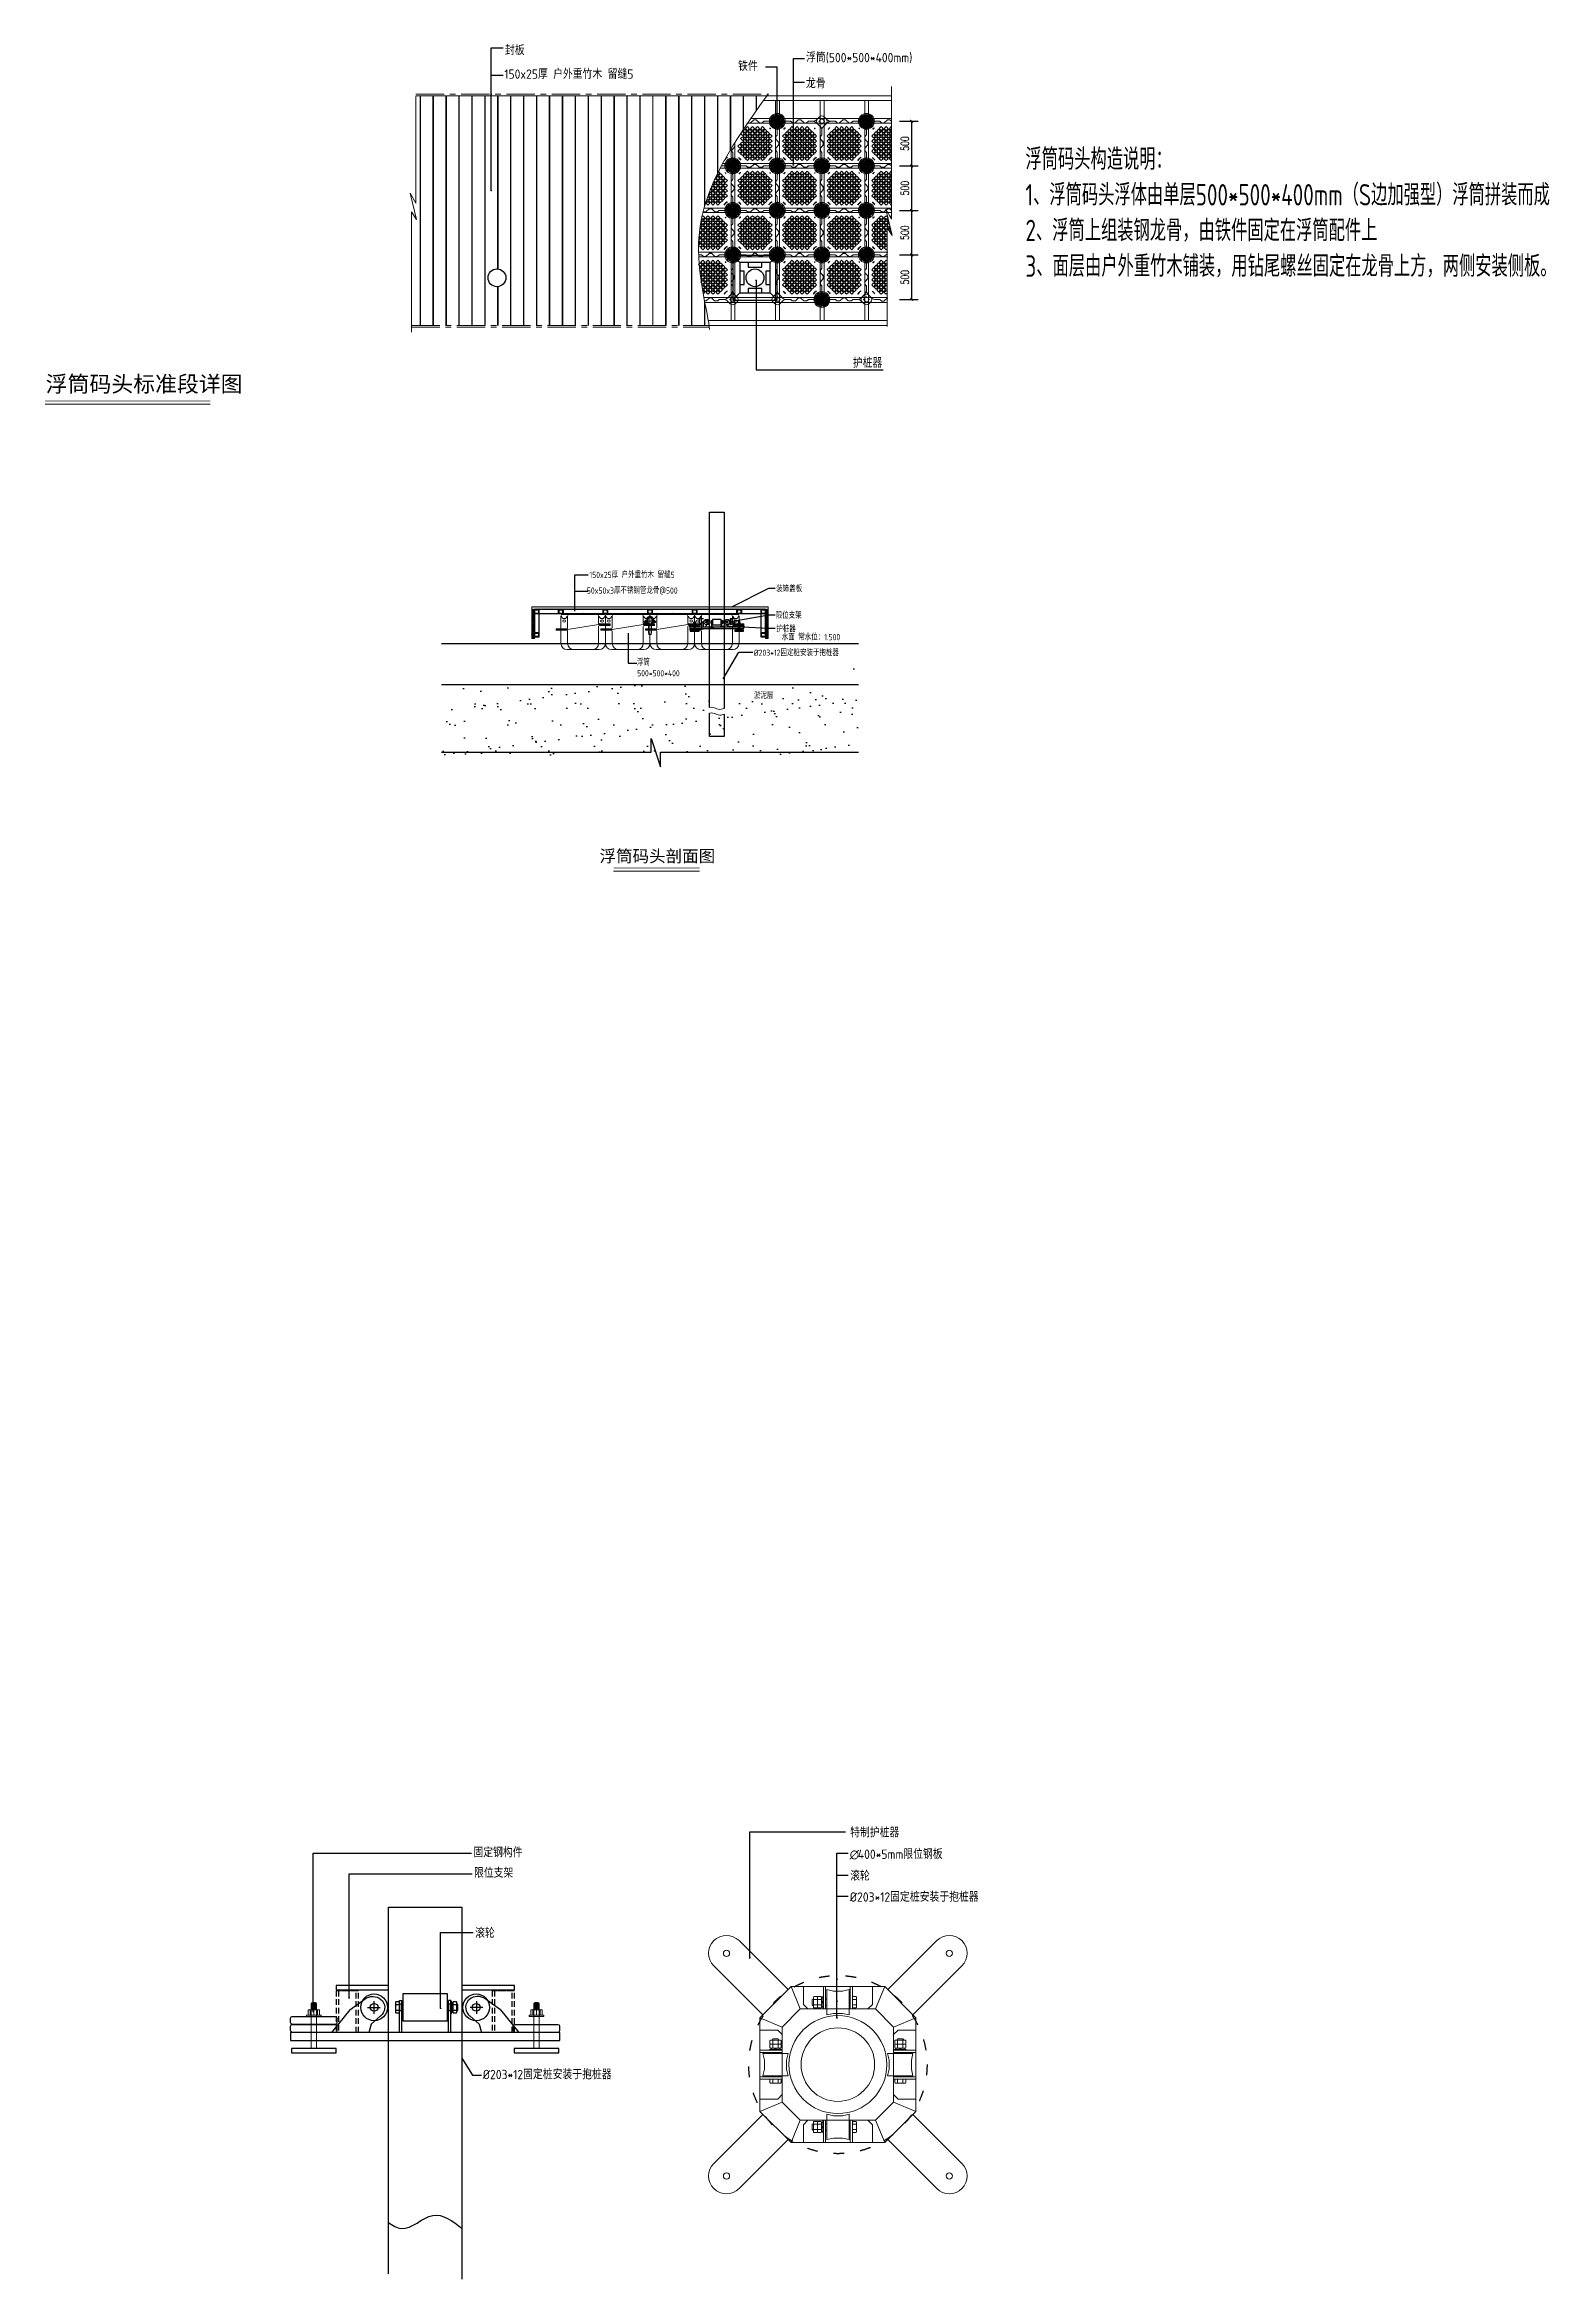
# Model space of a CAD drawing. Extents: x 28691 to 190833, y -3655 to 80068.
# Drawn here: x 42898 to 59777, y 27790 to 52873 of the extents above; entities that cross this region are included whole.
import ezdxf

# ---------------------------------------------------------------- set-up
doc = ezdxf.new("R2010")
doc.units = 0
doc.header["$LTSCALE"] = 10
doc.header["$MEASUREMENT"] = 0
for name, pattern in [('ACAD_ISO03W100', [30, 12, -18]), ('CENTER', [50.8, 31.75, -6.35, 6.35, -6.35]), ('HIDDEN', [9.525, 6.35, -3.175])]:
    doc.linetypes.add(name, pattern=pattern)
for name, color, linetype in [('10#', 1, 'Continuous'), ('8#槽钢', 6, 'Continuous'), ('LC-Hatch1', 17, 'Continuous'), ('PDF_0', 7, 'Continuous'), ('PUB_DIM', 3, 'Continuous'), ('PUB_TEXT', 7, 'Continuous'), ('地板', 32, 'Continuous'), ('桩', 1, 'Continuous'), ('浮动码头木地板', 32, 'Continuous')]:
    doc.layers.add(name, color=color, linetype=linetype)
for name, color, linetype, lineweight in [('2维浮筒', 7, 'Continuous', 5), ('FT', 251, 'Continuous', 5), ('短销钉', 145, 'Continuous', 9), ('码头标注', 3, 'Continuous', 13), ('辅助线', 252, 'CENTER', 5)]:
    doc.layers.add(name, color=color, linetype=linetype, lineweight=lineweight)
doc.styles.add('_TCH_DIM_T3', font='SIMPLEX', dxfattribs={"width": 0.705882, "bigfont": 'GBCBIG'})
doc.styles.add('HZ', font='ISOCP', dxfattribs={"width": 0.8, "bigfont": '0HZTXT'})
doc.styles.get("Standard").update_dxf_attribs({"font": 'gbenor.shx', "bigfont": 'gbcbig.shx'})
doc.styles.add('细等线体', font='')
doc.styles.get('细等线体').set_extended_font_data('文鼎CS细等线')
doc.linetypes.add('445', pattern='A,8,-0.5,[147,nf-AAA.SHX,S=1,R=0,X=0,Y=0],-1.5', length=10)
doc.linetypes.add('ZIGZAG', pattern='A,0.00254,-5.08,[131,ltypeshp.shx,S=5.08,R=0,X=-5.08,Y=0],-10.16,[131,ltypeshp.shx,S=5.08,R=180,X=5.08,Y=0],-5.08', length=20.32254)
doc.dimstyles.new('_TCH_ARCH&&30', dxfattribs={"dimtxt": 89.25, "dimasz": 30, "dimexe": 75, "dimexo": 90, "dimgap": 30, "dimtad": 1, "dimdec": 0, "dimzin": 0, "dimdsep": 46, "dimtxsty": '_TCH_DIM_T3', "dimblk": 'ARCHTICK', "dimcen": 0.09, "dimclrt": 7, "dimazin": 2, "dimtfac": 1, "dimtdec": 0, "dimtix": 1, "dimtmove": 2, "dimatfit": 3, "dimfxl": 1, "dimtolj": 1, "dimtzin": 0, "dimarcsym": 0})
doc.dimstyles.new('ISO-25', dxfattribs={"dimtxt": 2.5, "dimasz": 2.5, "dimexe": 1.25, "dimexo": 0.625, "dimtad": 1, "dimtxsty": 'Standard', "dimcen": 2.5, "dimadec": 0, "dimazin": 0, "dimtfac": 1, "dimtmove": 0, "dimatfit": 3, "dimfxl": 1, "dimarcsym": 0})
pattern_1 = [(0, (51035.51, 46629.56), (100, 100), [5, -95]), (90, (51075.51, 46664.56), (-100, 100), [10, -90]), (45, (51055.505, 46654.56), (1e-14, 99.999), [7.07, -21.21, 7.07, -14.14, 49.5, -42.5]), (45, (51030.505, 46624.56), (1e-14, 100), [7.071, -14.142, 7.071, -113.1]), (45, (51065.505, 46634.56), (1e-14, 100), [7.071, -134.3504]), (45, (51075.505, 46629.56), (1e-14, 100), [7.071, -134.3504]), (45, (51060.505, 46639.56), (1e-14, 100), [7.071, -134.3504]), (45, (51055.505, 46644.56), (1e-14, 100), [14.142, -127.2794]), (45, (51080.505, 46719.56), (1e-14, 100), [14.142, -127.2794]), (45, (51045.505, 46649.56), (1e-14, 100), [28.284, -113.1374]), (45, (51040.505, 46654.56), (1e-14, 100), [28.284, -113.1374]), (45, (51105.505, 46684.56), (1e-14, 100), [28.284, -113.1374]), (45, (51035.505, 46664.56), (1e-14, 100), [21.2132, -120.208]), (45, (51015.505, 46679.56), (1e-14, 100), [21.2132, -120.208]), (45, (51025.505, 46669.56), (1e-14, 100), [21.2132, -120.208]), (45, (51090.505, 46699.56), (1e-14, 100), [35.3553, -106.066]), (45, (51080.505, 46704.56), (1e-14, 100), [35.3553, -106.066]), (45, (51090.505, 46679.56), (1e-14, 100), [49.4975, -91.924]), (26.565, (51045.505, 46639.56), (100, 4e-08), [11.1803, -212.4265]), (26.565, (51065.505, 46669.56), (100, 4e-08), [11.1803, -212.4265]), (26.565, (51060.505, 46659.56), (100, 4e-08), [11.1803, -212.4265]), (26.565, (51040.505, 46629.56), (100, 4e-08), [22.3607, -201.246]), (26.565, (51060.505, 46674.56), (100, 4e-08), [33.541, -190.0658]), (26.565, (51050.505, 46679.56), (100, 4e-08), [44.7214, -178.8854]), (26.565, (51040.505, 46684.56), (100, 4e-08), [44.7214, -178.8854]), (26.565, (51025.505, 46714.56), (100, 4e-08), [44.7214, -178.8854]), (26.565, (51025.505, 46704.56), (100, 4e-08), [55.9017, -167.705]), (26.565, (51030.505, 46694.56), (100, 4e-08), [55.9017, -167.705]), (63.435, (51065.505, 46654.56), (5e-09, 100), [11.1803, -212.4265]), (63.435, (51050.505, 46644.56), (5e-09, 100), [11.1803, -212.4265]), (63.435, (51035.505, 46629.56), (5e-09, 100), [22.3607, -201.246]), (63.435, (51065.505, 46644.56), (5e-09, 100), [22.3607, -201.246]), (63.435, (51025.505, 46624.56), (5e-09, 100), [33.541, -190.0658]), (63.435, (51015.505, 46624.56), (5e-09, 100), [44.7214, -178.8854]), (63.435, (51105.505, 46629.56), (5e-09, 100), [44.7214, -178.8854]), (63.435, (51070.505, 46639.56), (5e-09, 100), [44.7214, -178.8854]), (63.435, (51090.505, 46629.56), (5e-09, 100), [55.9017, -167.705]), (63.435, (51080.505, 46634.56), (5e-09, 100), [55.9017, -167.705])]

msp = doc.modelspace()

# ---------------------------------------------------------------- texts
at = {"style": '细等线体'}
msp.add_text('∅', height=100, dxfattribs=at).set_placement((51929.897, 32509.169))
at = {"lineweight": 0, "insert": (49771.272, 43833.07), "char_height": 135.8, "width": 5207.73754, "attachment_point": 2}
msp.add_mtext('{\\fSimSun|b0|i0|c134|p2;\\C0;浮筒码头剖面图}', dxfattribs=at)
at = {"layer": '2维浮筒', "color": 150, "lineweight": 0, "insert": (50327.969, 50261.419), "char_height": 10, "width": 70.61555, "attachment_point": 1, "rotation": 45}
msp.add_mtext('苏州九翔', dxfattribs=at)
at = {"layer": 'PUB_TEXT', "style": 'HZ'}
for s, p in [('封板', (48061.784, 52756.916)), ('铁件', (50676.631, 52577.697)), ('浮筒(500*500*400mm)', (51439.171, 52675.463)), ('150x25厚 户外重竹木 留缝5', (48054.104, 52489.839)), ('龙骨', (51438.028, 52384.246)), ('护桩器', (51963.985, 49247.338)), ('特制护桩器', (51934.311, 32751.242)), ('固定钢构件', (47707.404, 32527.353)), ('400*5mm限位钢板', (52019.897, 32509.169)), ('限位支架', (47713.689, 32297.771)), ('滚轮', (51934.311, 32264.543)), ('%%C203*12固定桩安装于抱桩器', (51930.055, 32028.646)), ('滚轮', (47726.96, 31622.741)), ('%%C203*12固定桩安装于抱桩器', (47812.546, 30036.341))]:
    msp.add_text(s, height=105, dxfattribs=at).set_placement(p)
at = {"layer": 'PUB_TEXT', "style": 'HZ', "width": 0.8}
for s, p in [('150x25厚 户外重竹木 留缝5', (49009.085, 46886.33)), ('50x50x3厚不锈钢管龙骨@500', (48980.168, 46710.42)), ('装饰盖板', (51103.875, 46730.482)), ('限位支架', (51098.835, 46432.217)), ('护桩器', (51105.975, 46279.899)), ('水面 常水位：1.500', (51166.328, 46187.894)), ('浮筒', (49541.862, 45905.043)), ('%%C203*12固定桩安装于抱桩器', (50853.875, 46013.149)), ('500*500*400', (49544.382, 45782.543)), ('淤泥层', (50854.715, 45531.825))]:
    msp.add_text(s, height=70, dxfattribs=at).set_placement(p)
at = {"layer": '码头标注', "color": 7, "lineweight": 0, "attachment_point": 1}
for s, insert, char_height, width, style in [('浮筒码头构造说明：\\P1、浮筒码头浮体由单层500*500*400mm（S边加强型）浮筒拼装而成\\P2、浮筒上组装钢龙骨，由铁件固定在浮筒配件上\\P3、面层由户外重竹木铺装，用钻尾螺丝固定在龙骨上方，两侧安装侧板。', (53900.448, 51708.091), 240, 6713.78833, 'HZ'), ('{\\fFangSong|b0|i0|c134|p49;浮筒码头标准段详图}', (42908.839, 49154.555), 180, 3868.8315, '细等线体')]:
    msp.add_mtext(s, dxfattribs=dict(at, insert=insert, char_height=char_height, width=width, style=style))

# ---------------------------------------------------------------- blocks, each defined once
blk = doc.blocks.new('ft')
at = {"layer": 'FT'}
for p, q in [((-250, 234), (-250, 375)), ((-230, 395), (230, 395)), ((-208, 397), (208, 397)), ((-208, 397), (-208, 395)), ((-174, 244), (-174, 375)), ((174, 280), (-174, 226)), ((174, 298), (174, 375)), ((174, 280), (302, 280)), ((174, 260), (174, 70)), ((184, 288), (298, 288)), ((184, 270), (298, 270)), ((208, 397), (208, 395)), ((250, 375), (250, 288)), ((250, 270), (250, 70)), ((-302, 226), (-174, 226)), ((-298, 234), (-184, 234)), ((-298, 216), (-184, 216)), ((-250, 70), (-250, 216)), ((-180, 0), (180, 0)), ((-174, 206), (-174, 70))]:
    blk.add_line(p, q, dxfattribs=at)
at = {"layer": 'FT', "ltscale": 0.5}
for p, q in [((302, 284), (302, 274)), ((-302, 230), (-302, 220))]:
    blk.add_line(p, q, dxfattribs=at)
at = {"layer": 'FT'}
for centre, radius, start, end in [((-230, 375), 20, 90, 180), ((0, -1768), 2175, 84.5043, 95.4957), ((-154, 375), 20, 90, 180), ((154, 375), 20, 0, 90), ((184, 298), 10, 180, 270), ((184, 260), 10, 90, 180), ((230, 375), 20, 0, 90), ((298, 274), 4, 270, 0), ((-298, 220), 4, 180, 270), ((-180, 70), 70, 180, 270), ((-184, 244), 10, 270, 0), ((-184, 206), 10, 0, 90), ((-104, 70), 70, 180, 270), ((104, 70), 70, 270, 0), ((180, 70), 70, 270, 0)]:
    blk.add_arc(centre, radius, start, end, dxfattribs=at)
at = {"layer": 'FT', "ltscale": 0.5}
for centre, start, end in [((298, 284), 0, 90), ((-298, 230), 90, 180)]:
    blk.add_arc(centre, 4, start, end, dxfattribs=at)
at = {"layer": 'FT', "extrusion": (0, 0, -1)}
blk.add_ellipse((-212, 375), major_axis=(-30.4, 0), ratio=0.921809, start_param=3.141593, end_param=6.283185, dxfattribs=at)
at = {"layer": 'FT'}
blk.add_ellipse((-212, 320), major_axis=(-16, 0), ratio=0.75, dxfattribs=at)
blk.add_ellipse((212, 375), major_axis=(30.4, 0.1), ratio=0.921809, start_param=3.141593, end_param=6.283185, dxfattribs=at)
at = {"layer": 'FT', "extrusion": (0, 0, -1)}
blk.add_ellipse((212, 320), major_axis=(16, 0), ratio=0.75, dxfattribs=at)
blk = doc.blocks.new('A$C4E000606')
at = {"color": 252}
for centre, radius, start, end in [((28, 242), 141, 259.318, 273.0964), ((49, 124), 28.9, 342.7816, 197.1463), ((49, 124), 19.1, 334.2939, 205.6341), ((41, 666), 564, 272.0789, 275.5067)]:
    blk.add_arc(centre, radius, start, end, dxfattribs=at)
at = {"layer": '短销钉', "color": 252}
for p, q in [((5, 113), (92, 113)), ((6, 113), (6, 114)), ((6, 114), (91, 114)), ((35, 16), (35, 102)), ((35, 16), (39, 1)), ((62, 16), (59, 1)), ((62, 16), (62, 102)), ((91, 113), (91, 114)), ((40, 0), (57, 0))]:
    blk.add_line(p, q, dxfattribs=at)
at = {"layer": '短销钉', "color": 252, "ltscale": 0.1}
for p, q in [((39, 1), (39, 0)), ((59, 1), (58, 0)), ((39, 0), (40, 0)), ((57, 0), (58, 0))]:
    blk.add_line(p, q, dxfattribs=at)
at = {"layer": '短销钉', "color": 252}
for centre, radius, start, end in [((5, 108), 5.46, 90, 228.0009), ((49, -705), 820, 87.0435, 92.9565), ((40, 1), 1.36, 191.3099, 270), ((57, 1), 1.36, 270, 348.6901), ((92, 108), 5.46, 311.9991, 90)]:
    blk.add_arc(centre, radius, start, end, dxfattribs=at)
blk = doc.blocks.new('旗华浮筒')
at = {"layer": '2维浮筒', "color": 150, "lineweight": 0}
for p, q in [((-549, 527), (-527, 549)), ((-473, 549), (-445, 521)), ((-333, 513), (-345, 503)), ((-304, 516), (-326, 516)), ((-297, 513), (-264, 484)), ((-203, 513), (-236, 484)), ((-196, 516), (-174, 516)), ((-167, 513), (-155, 503)), ((-27, 549), (-55, 521)), ((27, 549), (49, 527)), ((-549, 473), (-521, 445)), ((-516, 304), (-516, 326)), ((-513, 333), (-503, 345)), ((-513, 297), (-484, 264)), ((-500, 351), (-500, 395)), ((-481, 242), (-481, 258)), ((-479, 445), (-445, 479)), ((-395, 500), (-351, 500)), ((-258, 481), (-242, 481)), ((-250, 257), (-229, 278)), ((-243, 250), (-222, 271)), ((-149, 500), (-105, 500)), ((-21, 445), (-55, 479)), ((-19, 307), (-19, 323)), ((-16, 329), (-3, 345)), ((-16, 301), (13, 268)), ((0, 351), (0, 395)), ((16, 239), (16, 261)), ((49, 473), (21, 445)), ((-549, 27), (-521, 55)), ((-516, 196), (-516, 174)), ((-513, 203), (-484, 236)), ((-513, 167), (-503, 155)), ((-500, 105), (-500, 149)), ((-445, 21), (-479, 55)), ((-395, 0), (-351, 0)), ((-329, 16), (-345, 3)), ((-307, 19), (-323, 19)), ((-301, 16), (-268, -13)), ((-199, 16), (-232, -13)), ((-193, 19), (-177, 19)), ((-171, 16), (-155, 3)), ((-149, 0), (-105, 0)), ((-55, 21), (-21, 55)), ((-19, 193), (-19, 177)), ((-16, 199), (13, 232)), ((-16, 171), (-3, 155)), ((0, 105), (0, 149)), ((49, 27), (21, 55)), ((-527, -49), (-549, -27)), ((-473, -49), (-445, -21)), ((-261, -16), (-239, -16)), ((-27, -49), (-55, -21)), ((49, -27), (27, -49))]:
    blk.add_line(p, q, dxfattribs=at)
for points in [[(-420, 314), (-398, 335), (-420, 356), (-441, 335)], [(-420, 257), (-398, 278), (-420, 299), (-441, 278)], [(-391, 342), (-370, 363), (-391, 384), (-413, 363)], [(-391, 285), (-370, 307), (-391, 328), (-413, 307)], [(-391, 229), (-370, 250), (-391, 271), (-413, 250)], [(-363, 370), (-342, 391), (-363, 413), (-384, 391)], [(-363, 314), (-342, 335), (-363, 356), (-384, 335)], [(-363, 257), (-342, 278), (-363, 299), (-384, 278)], [(-335, 398), (-314, 420), (-335, 441), (-356, 420)], [(-335, 342), (-314, 363), (-335, 384), (-356, 363)], [(-335, 285), (-314, 307), (-335, 328), (-356, 307)], [(-335, 229), (-314, 250), (-335, 271), (-356, 250)], [(-307, 370), (-285, 391), (-307, 413), (-328, 391)], [(-307, 314), (-285, 335), (-307, 356), (-328, 335)], [(-307, 257), (-285, 278), (-307, 299), (-328, 278)], [(-278, 398), (-257, 420), (-278, 441), (-299, 420)], [(-278, 342), (-257, 363), (-278, 384), (-299, 363)], [(-278, 285), (-257, 307), (-278, 328), (-299, 307)], [(-278, 229), (-257, 250), (-278, 271), (-299, 250)], [(-250, 370), (-229, 391), (-250, 413), (-271, 391)], [(-250, 314), (-229, 335), (-250, 356), (-271, 335)], [(-222, 398), (-201, 420), (-222, 441), (-243, 420)], [(-222, 342), (-201, 363), (-222, 384), (-243, 363)], [(-222, 285), (-201, 307), (-222, 328), (-243, 307)], [(-193, 370), (-172, 391), (-193, 413), (-215, 391)], [(-193, 314), (-172, 335), (-193, 356), (-215, 335)], [(-193, 257), (-172, 278), (-193, 299), (-215, 278)], [(-165, 398), (-144, 420), (-165, 441), (-186, 420)], [(-165, 342), (-144, 363), (-165, 384), (-186, 363)], [(-165, 285), (-144, 307), (-165, 328), (-186, 307)], [(-165, 229), (-144, 250), (-165, 271), (-186, 250)], [(-137, 370), (-116, 391), (-137, 413), (-158, 391)], [(-137, 314), (-116, 335), (-137, 356), (-158, 335)], [(-137, 257), (-116, 278), (-137, 299), (-158, 278)], [(-109, 342), (-87, 363), (-109, 384), (-130, 363)], [(-109, 285), (-87, 307), (-109, 328), (-130, 307)], [(-109, 229), (-87, 250), (-109, 271), (-130, 250)], [(-80, 314), (-59, 335), (-80, 356), (-102, 335)], [(-80, 257), (-59, 278), (-80, 299), (-102, 278)], [(-420, 201), (-398, 222), (-420, 243), (-441, 222)], [(-420, 144), (-398, 165), (-420, 186), (-441, 165)], [(-391, 172), (-370, 193), (-391, 215), (-413, 193)], [(-391, 116), (-370, 137), (-391, 158), (-413, 137)], [(-363, 201), (-342, 222), (-363, 243), (-384, 222)], [(-363, 144), (-342, 165), (-363, 186), (-384, 165)], [(-363, 87), (-342, 109), (-363, 130), (-384, 109)], [(-335, 172), (-314, 193), (-335, 215), (-356, 193)], [(-335, 116), (-314, 137), (-335, 158), (-356, 137)], [(-335, 59), (-314, 80), (-335, 102), (-356, 80)], [(-307, 201), (-285, 222), (-307, 243), (-328, 222)], [(-307, 144), (-285, 165), (-307, 186), (-328, 165)], [(-307, 87), (-285, 109), (-307, 130), (-328, 109)], [(-278, 172), (-257, 193), (-278, 215), (-299, 193)], [(-278, 116), (-257, 137), (-278, 158), (-299, 137)], [(-278, 59), (-257, 80), (-278, 102), (-299, 80)], [(-250, 201), (-229, 222), (-250, 243), (-271, 222)], [(-250, 144), (-229, 165), (-250, 186), (-271, 165)], [(-250, 87), (-229, 109), (-250, 130), (-271, 109)], [(-222, 172), (-201, 193), (-222, 215), (-243, 193)], [(-222, 116), (-201, 137), (-222, 158), (-243, 137)], [(-222, 59), (-201, 80), (-222, 102), (-243, 80)], [(-193, 201), (-172, 222), (-193, 243), (-215, 222)], [(-193, 144), (-172, 165), (-193, 186), (-215, 165)], [(-193, 87), (-172, 109), (-193, 130), (-215, 109)], [(-165, 172), (-144, 193), (-165, 215), (-186, 193)], [(-165, 116), (-144, 137), (-165, 158), (-186, 137)], [(-165, 59), (-144, 80), (-165, 102), (-186, 80)], [(-137, 201), (-116, 222), (-137, 243), (-158, 222)], [(-137, 144), (-116, 165), (-137, 186), (-158, 165)], [(-137, 87), (-116, 109), (-137, 130), (-158, 109)], [(-109, 172), (-87, 193), (-109, 215), (-130, 193)], [(-109, 116), (-87, 137), (-109, 158), (-130, 137)], [(-80, 201), (-59, 222), (-80, 243), (-102, 222)], [(-80, 144), (-59, 165), (-80, 186), (-102, 165)]]:
    blk.add_lwpolyline(points, close=True, dxfattribs=at)
for points in [[(-229, 278), (-250, 299), (-271, 278), (-250, 257)], [(-243, 250), (-222, 229), (-201, 250), (-222, 271)]]:
    blk.add_lwpolyline(points, dxfattribs=at)
for centre in [(-429, 411), (-420, 420), (-411, 429), (-85, 424), (-76, 415), (-435, 93), (-424, 85), (-415, 76), (-407, 65), (-80, 80)]:
    blk.add_circle(centre, 3.5, dxfattribs=at)
for centre, radius, start, end in [((-522, 500), 38, 135, 225), ((-524, 500), 7, 90, 270), ((-500, 522), 38, 45, 135), ((-500, 500), 25, 106.2602, 163.7398), ((-500, 524), 7, 0, 180), ((-500, 500), 25, 16.2602, 73.7398), ((-476, 500), 7, 270, 90), ((-395, 570), 70, 225, 270), ((-351, 510), 10, 270, 312.2737), ((-326, 506), 10, 90, 132.2737), ((-304, 506), 10, 47.7263, 90), ((-196, 506), 10, 90, 132.2737), ((-174, 506), 10, 47.7263, 90), ((-149, 510), 10, 227.7263, 270), ((-105, 570), 70, 270, 315), ((-24, 500), 7, 90, 270), ((0, 522), 38, 45, 135), ((0, 500), 25, 106.2602, 163.7398), ((0, 524), 7, 0, 180), ((0, 500), 25, 16.2602, 73.7398), ((24, 500), 7, 270, 90), ((22, 500), 38, 315, 45), ((-500, 500), 25, 196.2602, 253.7398), ((-570, 395), 70, 0, 45), ((-506, 326), 10, 137.7263, 180), ((-506, 304), 10, 180, 222.2737), ((-500, 476), 7, 180, 0), ((-510, 351), 10, 317.7263, 0), ((-430, 395), 70, 135, 180), ((-500, 500), 25, 286.2602, 343.7398), ((-491, 258), 10, 0, 42.2737), ((-395, 430), 70, 90, 135), ((-258, 491), 10, 227.7263, 270), ((-242, 491), 10, 270, 312.2737), ((-105, 430), 70, 45, 90), ((0, 500), 25, 196.2602, 253.7398), ((-70, 395), 70, 0, 45), ((-9, 323), 10, 137.7263, 180), ((-9, 307), 10, 180, 222.2737), ((0, 476), 7, 180, 0), ((-10, 351), 10, 317.7263, 0), ((70, 395), 70, 135, 180), ((0, 500), 25, 286.2602, 343.7398), ((6, 261), 10, 0, 42.2737), ((-522, 0), 38, 135, 225), ((-524, 0), 7, 90, 270), ((-500, 0), 25, 106.2602, 163.7398), ((-570, 105), 70, 315, 0), ((-506, 196), 10, 137.7263, 180), ((-506, 174), 10, 180, 222.2737), ((-500, 24), 7, 0, 180), ((-510, 149), 10, 0, 42.2737), ((-430, 105), 70, 180, 225), ((-500, 0), 25, 16.2602, 73.7398), ((-491, 242), 10, 317.7263, 0), ((-476, 0), 7, 270, 90), ((-395, 70), 70, 225, 270), ((-395, -70), 70, 90, 135), ((-351, 10), 10, 270, 312.2737), ((-323, 9), 10, 90, 132.2737), ((-307, 9), 10, 47.7263, 90), ((-193, 9), 10, 90, 132.2737), ((-177, 9), 10, 47.7263, 90), ((-149, 10), 10, 227.7263, 270), ((-105, 70), 70, 270, 315), ((-105, -70), 70, 45, 90), ((-24, 0), 7, 90, 270), ((0, 0), 25, 106.2602, 163.7398), ((-70, 105), 70, 315, 0), ((-9, 193), 10, 137.7263, 180), ((-9, 177), 10, 180, 222.2737), ((0, 24), 7, 0, 180), ((-10, 149), 10, 0, 42.2737), ((70, 105), 70, 180, 225), ((0, 0), 25, 16.2602, 73.7398), ((6, 239), 10, 317.7263, 0), ((24, 0), 7, 270, 90), ((22, 0), 38, 315, 45), ((-500, -22), 38, 225, 315), ((-500, 0), 25, 196.2602, 253.7398), ((-500, -24), 7, 180, 0), ((-500, 0), 25, 286.2602, 343.7398), ((-261, -6), 10, 227.7263, 270), ((-239, -6), 10, 270, 312.2737), ((0, -22), 38, 225, 315), ((0, 0), 25, 196.2602, 253.7398), ((0, -24), 7, 180, 0), ((0, 0), 25, 286.2602, 343.7398)]:
    blk.add_arc(centre, radius, start, end, dxfattribs=at)
blk = doc.blocks.new('_ArchTick')
at = {"color": 0, "linetype": 'ByBlock', "const_width": 0.4}
blk.add_lwpolyline([(-0.5, -0.5), (0.5, 0.5)], dxfattribs=at)
blk = doc.blocks.new('*D74')
at = {"layer": 'Defpoints', "color": 0, "transparency": 16777216}
for p in [(52399, 52013), (52399, 51513), (52623, 51513)]:
    blk.add_point(p, dxfattribs=at)
at = {"layer": 'PUB_DIM', "color": 0, "lineweight": -2, "transparency": 16777216}
for p, q in [((52489, 52013), (52698, 52013)), ((52623, 52013), (52623, 51513)), ((52489, 51513), (52698, 51513))]:
    blk.add_line(p, q, dxfattribs=at)
at = {"layer": 'PUB_DIM', "color": 0, "lineweight": -2, "transparency": 16777216, "xscale": 30, "yscale": 30, "zscale": 30}
for p, rotation in [((52623, 52013), 90), ((52623, 51513), 270)]:
    blk.add_blockref('_ArchTick', p, dxfattribs=dict(at, rotation=rotation))
at = {"layer": 'PUB_DIM', "color": 7, "transparency": 16777216, "insert": (52548, 51763), "char_height": 89.2, "attachment_point": 5, "rotation": 90, "style": '_TCH_DIM_T3'}
blk.add_mtext('\\A1;500', dxfattribs=at)
blk = doc.blocks.new('*D73')
at = {"layer": 'Defpoints', "color": 0, "transparency": 16777216}
for p in [(52399, 51513), (52399, 51013), (52623, 51013)]:
    blk.add_point(p, dxfattribs=at)
at = {"layer": 'PUB_DIM', "color": 0, "lineweight": -2, "transparency": 16777216}
for p, q in [((52489, 51513), (52698, 51513)), ((52623, 51513), (52623, 51013)), ((52489, 51013), (52698, 51013))]:
    blk.add_line(p, q, dxfattribs=at)
at = {"layer": 'PUB_DIM', "color": 0, "lineweight": -2, "transparency": 16777216, "xscale": 30, "yscale": 30, "zscale": 30}
for p, rotation in [((52623, 51513), 90), ((52623, 51013), 270)]:
    blk.add_blockref('_ArchTick', p, dxfattribs=dict(at, rotation=rotation))
at = {"layer": 'PUB_DIM', "color": 7, "transparency": 16777216, "insert": (52548, 51263), "char_height": 89.2, "attachment_point": 5, "rotation": 90, "style": '_TCH_DIM_T3'}
blk.add_mtext('\\A1;500', dxfattribs=at)
blk = doc.blocks.new('*D72')
at = {"layer": 'Defpoints', "color": 0, "transparency": 16777216}
for p in [(52399, 51013), (52399, 50513), (52623, 50513)]:
    blk.add_point(p, dxfattribs=at)
at = {"layer": 'PUB_DIM', "color": 0, "lineweight": -2, "transparency": 16777216}
for p, q in [((52489, 51013), (52698, 51013)), ((52623, 51013), (52623, 50513)), ((52489, 50513), (52698, 50513))]:
    blk.add_line(p, q, dxfattribs=at)
at = {"layer": 'PUB_DIM', "color": 0, "lineweight": -2, "transparency": 16777216, "xscale": 30, "yscale": 30, "zscale": 30}
for p, rotation in [((52623, 51013), 90), ((52623, 50513), 270)]:
    blk.add_blockref('_ArchTick', p, dxfattribs=dict(at, rotation=rotation))
at = {"layer": 'PUB_DIM', "color": 7, "transparency": 16777216, "insert": (52548, 50763), "char_height": 89.2, "attachment_point": 5, "rotation": 90, "style": '_TCH_DIM_T3'}
blk.add_mtext('\\A1;500', dxfattribs=at)
blk = doc.blocks.new('*D71')
at = {"layer": 'Defpoints', "color": 0, "transparency": 16777216}
for p in [(52399, 50513), (52399, 50013), (52623, 50013)]:
    blk.add_point(p, dxfattribs=at)
at = {"layer": 'PUB_DIM', "color": 0, "lineweight": -2, "transparency": 16777216}
for p, q in [((52489, 50513), (52698, 50513)), ((52623, 50513), (52623, 50013)), ((52489, 50013), (52698, 50013))]:
    blk.add_line(p, q, dxfattribs=at)
at = {"layer": 'PUB_DIM', "color": 0, "lineweight": -2, "transparency": 16777216, "xscale": 30, "yscale": 30, "zscale": 30}
for p, rotation in [((52623, 50513), 90), ((52623, 50013), 270)]:
    blk.add_blockref('_ArchTick', p, dxfattribs=dict(at, rotation=rotation))
at = {"layer": 'PUB_DIM', "color": 7, "transparency": 16777216, "insert": (52548, 50263), "char_height": 89.2, "attachment_point": 5, "rotation": 90, "style": '_TCH_DIM_T3'}
blk.add_mtext('\\A1;500', dxfattribs=at)
blk = doc.blocks.new('dsm2')
at = {"color": 150, "lineweight": 5}
for p, q in [((-77, 0), (0, 77)), ((-76, -13), (13, 76)), ((-58, -51), (51, 58)), ((-51, -58), (58, 51)), ((-13, -76), (76, 13)), ((0, -77), (77, 0))]:
    blk.add_line(p, q, dxfattribs=at)
for centre, radius in [((0, 0), 89), ((-72, 14), 2.5), ((-65, 21), 2.5), ((-64, 32), 2.5), ((-59, 27), 2.5), ((-58, 39), 2.5), ((-56, -1), 2.5), ((-53, 34), 2.5), ((-51, 45), 2.5), ((-50, 5), 2.5), ((-46, 40), 2.5), ((-45, 51), 2.5), ((-45, 0), 2.5), ((-43, 12), 2.5), ((-40, 46), 2.5), ((-39, 58), 2.5), ((-39, 7), 2.5), ((-37, 18), 2.5), ((-34, 53), 2.5), ((-32, 64), 2.5), ((-32, 13), 2.5), ((-31, 24), 2.5), ((-27, 59), 2.5), ((-26, 19), 2.5), ((-24, 31), 2.5), ((-22, 3), 2.5), ((-21, 65), 2.5), ((-19, 26), 2.5), ((-18, 37), 2.5), ((-17, -2), 2.5), ((-16, 10), 2.5), ((-14, 72), 2.5), ((-13, 32), 2.5), ((-12, 43), 2.5), ((-11, 5), 2.5), ((-10, 16), 2.5), ((-7, 39), 2.5), ((-5, 11), 2.5), ((0, 45), 6), ((-3, 22), 2.5), ((1, 56), 2.5), ((2, 17), 2.5), ((3, 29), 2.5), ((6, 51), 2.5), ((7, 63), 2.5), ((8, 24), 2.5), ((10, 35), 2.5), ((12, 58), 2.5), ((14, 69), 2.5), ((14, 30), 2.5), ((16, 41), 2.5), ((17, 2), 2.5), ((19, 64), 2.5), ((21, 36), 2.5), ((22, 48), 2.5), ((24, 8), 2.5), ((27, 43), 2.5), ((29, 54), 2.5), ((29, 3), 2.5), ((30, 14), 2.5), ((34, 49), 2.5), ((35, 60), 2.5), ((35, 10), 2.5), ((36, 21), 2.5), ((40, 56), 2.5), ((41, 16), 2.5), ((43, 27), 2.5), ((45, 0), 2.5), ((48, 22), 2.5), ((49, 34), 2.5), ((51, 6), 2.5), ((54, 29), 2.5), ((56, 40), 2.5), ((56, 1), 2.5), ((58, 12), 2.5), ((60, 35), 2.5), ((63, 7), 2.5), ((64, 19), 2.5), ((69, 14), 2.5), ((-69, -14), 2.5), ((-64, -19), 2.5), ((-63, -7), 2.5), ((-60, -35), 2.5), ((-58, -12), 2.5), ((-56, -40), 2.5), ((-54, -29), 2.5), ((-51, -6), 2.5), ((-49, -34), 2.5), ((-48, -22), 2.5), ((-43, -27), 2.5), ((-41, -16), 2.5), ((-40, -56), 2.5), ((-36, -21), 2.5), ((-35, -10), 2.5), ((-35, -60), 2.5), ((-34, -49), 2.5), ((-30, -14), 2.5), ((-29, -3), 2.5), ((-29, -54), 2.5), ((-27, -43), 2.5), ((-24, -8), 2.5), ((-22, -48), 2.5), ((-21, -36), 2.5), ((-19, -64), 2.5), ((-16, -41), 2.5), ((-14, -30), 2.5), ((-14, -69), 2.5), ((-12, -58), 2.5), ((-10, -35), 2.5), ((-8, -24), 2.5), ((-7, -63), 2.5), ((-6, -51), 2.5), ((-3, -29), 2.5), ((0, -45), 6), ((-2, -17), 2.5), ((-1, -56), 2.5), ((3, -22), 2.5), ((5, -11), 2.5), ((7, -39), 2.5), ((10, -16), 2.5), ((11, -5), 2.5), ((12, -43), 2.5), ((13, -32), 2.5), ((14, -72), 2.5), ((16, -10), 2.5), ((18, -37), 2.5), ((19, -26), 2.5), ((21, -65), 2.5), ((22, -3), 2.5), ((24, -31), 2.5), ((26, -19), 2.5), ((27, -59), 2.5), ((31, -24), 2.5), ((32, -13), 2.5), ((32, -64), 2.5), ((34, -53), 2.5), ((37, -18), 2.5), ((39, -7), 2.5), ((39, -58), 2.5), ((40, -46), 2.5), ((43, -12), 2.5), ((45, -51), 2.5), ((46, -40), 2.5), ((50, -5), 2.5), ((51, -45), 2.5), ((53, -34), 2.5), ((58, -39), 2.5), ((59, -27), 2.5), ((64, -32), 2.5), ((65, -21), 2.5), ((72, -14), 2.5)]:
    blk.add_circle(centre, radius, dxfattribs=at)
for centre, radius, start, end in [((0, 0), 77.5, 90.2087, 179.7913), ((-5, 50), 2.5, 9.9886, 265.1119), ((0, 0), 77.5, 48.6991, 80.4959), ((0, 0), 77.5, 9.5041, 41.3009), ((0, 0), 77.5, 189.5041, 221.3009), ((0, 0), 77.5, 228.6991, 260.4959), ((0, 0), 77.5, 270.2087, 359.7913), ((5, -50), 2.5, 189.9886, 85.1119)]:
    blk.add_arc(centre, radius, start, end, dxfattribs=at)
blk = doc.blocks.new('ds')
at = {"color": 251, "lineweight": 5, "rotation": 90}
blk.add_blockref('dsm2', (0, 0), dxfattribs=at)
blk = doc.blocks.new('z')
at = {"layer": '桩'}
for p, q in [((-250, 250), (-170, 170)), ((170, 170), (250, 250)), ((-170, -170), (-250, -250)), ((170, -170), (250, -250))]:
    blk.add_line(p, q, dxfattribs=at)
for points in [[(-250, -250), (250, -250), (250, 250), (-250, 250)], [(-170, -170), (170, -170), (170, 170), (-170, 170)], [(-120, -75), (-120, 75), (-170, 75), (-170, -75)], [(-75, 120), (75, 120), (75, 170), (-75, 170)], [(170, -75), (170, 75), (120, 75), (120, -75)], [(-75, -170), (75, -170), (75, -120), (-75, -120)]]:
    blk.add_lwpolyline(points, close=True, dxfattribs=at)
blk.add_circle((0, 0), 100, dxfattribs=at)
blk = doc.blocks.new('A$C72257F81')
at = {"color": 252, "lineweight": 0}
for p, q in [((44, 87), (44, 110.1)), ((44, 109.5), (56, 109.7)), ((44, 108), (56, 108.2)), ((44, 106.5), (56, 106.7)), ((44, 105), (56, 105.2)), ((44, 103.5), (56, 103.7)), ((44, 102), (56, 102.2)), ((44, 100.5), (56, 100.7)), ((44.1, 111), (55.8, 111.2)), ((45.2, 112.5), (54.5, 112.7)), ((53, 113.1), (47, 113.1)), ((56, 87), (56, 110.1)), ((33.5, 82), (33.5, 85)), ((66.5, 85), (33.5, 85)), ((44, 82), (33.5, 82)), ((38, 97), (37.3, 96.2)), ((37.3, 85.7), (37.3, 96.2)), ((38, 85), (37.3, 85.7)), ((38, 97), (62, 97)), ((62, 85), (38, 85)), ((41.8, 85), (41.8, 97)), ((44, 99), (56, 99.2)), ((44, 97.3), (56, 97.5)), ((44, 10), (44, 87)), ((44, 82), (66.5, 82)), ((50, 85), (50, 97)), ((56, 10), (56, 87)), ((58.2, 85), (58.2, 97)), ((62, 97), (62.8, 96.2)), ((62, 85), (62.8, 85.7)), ((62.8, 96.2), (62.8, 85.7)), ((62.8, 96.2), (62.8, 95.5)), ((66.5, 82), (66.5, 85))]:
    blk.add_line(p, q, dxfattribs=at)
at = {"color": 252}
blk.add_lwpolyline([(0, 0), (100, 0), (100, 10), (0, 10)], close=True, dxfattribs=at)
at = {"color": 252, "lineweight": 0}
for centre, start, end in [((47, 110.1), 90, 180), ((53, 110.1), 0, 90)]:
    blk.add_arc(centre, 3, start, end, dxfattribs=at)

# ---------------------------------------------------------------- dimensions: what is measured, and where the dimension line sits
at = {"layer": 'PUB_DIM'}
for base, p1, p2, picture, middle in [((52622.562, 51512.611), (52398.825, 52012.611), (52398.825, 51512.611), '*D74', (52547.937, 51762.611)), ((52622.562, 51012.611), (52398.825, 51512.611), (52398.825, 51012.611), '*D73', (52547.937, 51262.611)), ((52622.562, 50512.611), (52398.825, 51012.611), (52398.825, 50512.611), '*D72', (52547.937, 50762.611)), ((52622.562, 50012.611), (52398.825, 50512.611), (52398.825, 50012.611), '*D71', (52547.937, 50262.611))]:
    dim = msp.add_linear_dim(base=base, p1=p1, p2=p2, angle=90, text='500', dimstyle='_TCH_ARCH&&30', dxfattribs=at)
    dim.commit()
    dim.dimension.update_dxf_attribs({"geometry": picture, "text_midpoint": middle})

# ---------------------------------------------------------------- hatches: boundary and pattern name
h = msp.add_hatch()
h.set_pattern_fill('AR-CONC', color=47, scale=5, angle=45, style=0)
h.set_pattern_definition([(95, (-3322.7, 45450.44), (700.473, 587.767), [95.25, -1047.75]), (40, (-3322.7, 45450.4), (-800.09, 550.885), [76.2, -838.2]), (145.451, (-3264.3, 45499.4), (-99.611, 1138.651), [80.95, -890.45]), (91.1842, (-3502.3, 45630), (1107.051, 809.767), [142.875, -1571.625]), (141.6356, (-3410, 45697.5), (-35.43, 1714.132), [121.425, -1335.675]), (36.184, (-3502.3, 45630), (-35.428, 1714.132), [114.3, -1257.3]), (66, (-3367.6, 45674.95), (897.603, 174.476), [95.25, -1047.75]), (11, (-3367.6, 45674.95), (-432.7, 869.706), [76.2, -838.2]), (116.4514, (-3292.8, 45689.5), (464.9, 1044.182), [80.95, -890.45]), (82.5, (-3322.68, 45450.44), (-288.0273, 309.867), [0, -828.04, 0, -850.9, 0, -841.375]), (52.5, (-3322.7, 45450.44), (-117.9486, 590.435), [0, -485.14, 0, -808.99, 0, -320.675]), (12.5, (-3522.94, 45250.2), (499.6393, 459.131), [0, -317.5, 0, -990.6, 0, -1314.45]), (2.5, (-3612.74, 45160.4), (433.8195, 613.612), [0, -412.75, 0, -657.86, 0, -933.45])])
h.paths.add_polyline_path([(52028.858, 45227.352), (52028.858, 45386.469), (52078.32, 45386.469), (51990.367, 45442.569), (52028.858, 45442.569), (52028.858, 45955.905), (50244.424, 45227.352)])
h = msp.add_hatch()
h.set_pattern_fill('AR-SAND', color=47, scale=7.5, style=0)
h.set_pattern_definition([(37.5, (28822.15, 45915.24), (-12.0002, 367.06), [0, -289.56, 0, -323.85, 0, -309.5625]), (7.5, (28822.15, 45915.24), (337.142, 537.619), [0, -156.21, 0, -260.985, 0, -100.0125]), (327.5, (28587.83, 45915.24), (593.2443, 1.078), [0, -95.25, 0, -342.9, 0, -447.675]), (317.5, (28587.83, 45915.24), (572.667, 167.197), [0, -47.625, 0, -224.79, 0, -257.175])])
h.paths.add_polyline_path([(52028.858, 45442.569), (52028.858, 45692.151), (47366.55, 45692.151), (47366.55, 44901.052), (52028.858, 44901.052), (52028.858, 45386.469), (52078.32, 45386.469), (51990.367, 45442.569)])
at = {"layer": 'LC-Hatch1', "lineweight": 0}
h = msp.add_hatch(dxfattribs=at)
h.set_pattern_fill('木纹03', color=256, scale=50)
h.set_pattern_definition([(0, (49541.53, 46538.56), (100, 100), [5, -95]), (90, (49581.53, 46573.56), (-100, 100), [10, -90]), (45, (49561.53, 46563.56), (1e-14, 99.999), [7.07, -21.21, 7.07, -14.14, 49.5, -42.5]), (45, (49536.53, 46533.56), (1e-14, 100), [7.071, -14.142, 7.071, -113.1]), (45, (49571.53, 46543.56), (1e-14, 100), [7.071, -134.3504]), (45, (49581.53, 46538.56), (1e-14, 100), [7.071, -134.3504]), (45, (49566.53, 46548.56), (1e-14, 100), [7.071, -134.3504]), (45, (49561.53, 46553.56), (1e-14, 100), [14.142, -127.2794]), (45, (49586.53, 46628.56), (1e-14, 100), [14.142, -127.2794]), (45, (49551.53, 46558.56), (1e-14, 100), [28.284, -113.1374]), (45, (49546.53, 46563.56), (1e-14, 100), [28.284, -113.1374]), (45, (49611.53, 46593.56), (1e-14, 100), [28.284, -113.1374]), (45, (49541.53, 46573.56), (1e-14, 100), [21.213, -120.208]), (45, (49521.53, 46588.56), (1e-14, 100), [21.213, -120.208]), (45, (49531.53, 46578.56), (1e-14, 100), [21.213, -120.208]), (45, (49596.53, 46608.56), (1e-14, 100), [35.3553, -106.066]), (45, (49586.53, 46613.56), (1e-14, 100), [35.3553, -106.066]), (45, (49596.53, 46588.56), (1e-14, 100), [49.4975, -91.924]), (26.565, (49551.533, 46548.56), (100, 4e-08), [11.1803, -212.4265]), (26.565, (49571.533, 46578.56), (100, 4e-08), [11.1803, -212.4265]), (26.565, (49566.533, 46568.56), (100, 4e-08), [11.1803, -212.4265]), (26.565, (49546.533, 46538.56), (100, 4e-08), [22.3607, -201.246]), (26.565, (49566.533, 46583.56), (100, 4e-08), [33.541, -190.066]), (26.565, (49556.533, 46588.56), (100, 4e-08), [44.7214, -178.8854]), (26.565, (49546.533, 46593.56), (100, 4e-08), [44.7214, -178.8854]), (26.565, (49531.533, 46623.56), (100, 4e-08), [44.7214, -178.8854]), (26.565, (49531.533, 46613.56), (100, 4e-08), [55.9017, -167.705]), (26.565, (49536.533, 46603.56), (100, 4e-08), [55.9017, -167.705]), (63.435, (49571.533, 46563.56), (5e-09, 100), [11.1803, -212.4265]), (63.435, (49556.533, 46553.56), (5e-09, 100), [11.1803, -212.4265]), (63.435, (49541.533, 46538.56), (5e-09, 100), [22.3607, -201.246]), (63.435, (49571.533, 46553.56), (5e-09, 100), [22.3607, -201.246]), (63.435, (49531.533, 46533.56), (5e-09, 100), [33.541, -190.066]), (63.435, (49521.533, 46533.56), (5e-09, 100), [44.7214, -178.8854]), (63.435, (49611.533, 46538.56), (5e-09, 100), [44.7214, -178.8854]), (63.435, (49576.533, 46548.56), (5e-09, 100), [44.7214, -178.8854]), (63.435, (49596.533, 46538.56), (5e-09, 100), [55.902, -167.705]), (63.435, (49586.533, 46543.56), (5e-09, 100), [55.902, -167.705])])
h.paths.add_polyline_path([(51015.505, 46533.562), (51015.505, 46563.562), (48361.356, 46563.562), (48361.356, 46533.562)])
at = {"layer": 'LC-Hatch1'}
h = msp.add_hatch(dxfattribs=at)
h.set_pattern_fill('木纹03', color=256, scale=50)
h.set_pattern_definition(pattern_1)
h.paths.add_polyline_path([(48391.356, 46533.562), (48361.356, 46533.562), (48361.356, 46208.562), (48391.356, 46208.562)])
h = msp.add_hatch(dxfattribs=at)
h.set_pattern_fill('木纹03', color=256, scale=50)
h.set_pattern_definition(pattern_1)
h.paths.add_polyline_path([(51015.505, 46533.562), (50985.505, 46533.562), (50985.505, 46208.562), (51015.505, 46208.562)])

# ---------------------------------------------------------------- linework, layer by layer
at = {"lineweight": 0}
for p, q in [((42901.771, 48839.254), (44755.437, 48839.254)), ((49277.834, 43595.845), (50244.072, 43595.845))]:
    msp.add_line(p, q, dxfattribs=at)
at = {"color": 1}
for p, q in [((50380.933, 46407.288), (50385.933, 46407.288)), ((50380.933, 46335.992), (50380.933, 46407.288)), ((50385.933, 46335.992), (50385.933, 46407.288)), ((50495.933, 46407.288), (50490.933, 46407.288)), ((50490.933, 46335.992), (50490.933, 46407.288)), ((50495.933, 46335.992), (50495.933, 46407.288)), ((50269.294, 46387.04), (50228.526, 46335.992)), ((50317.625, 46354.66), (50311.707, 46335.992)), ((50559.236, 46354.66), (50565.154, 46335.992)), ((50607.566, 46387.04), (50648.335, 46335.992)), ((46878.835, 30917.843), (46903.835, 30917.843)), ((46878.835, 30561.363), (46878.835, 30917.843)), ((46903.835, 30561.363), (46903.835, 30917.843)), ((47453.835, 30917.843), (47428.835, 30917.843)), ((47428.835, 30561.363), (47428.835, 30917.843)), ((47453.835, 30561.363), (47453.835, 30917.843)), ((46320.641, 30816.602), (46116.799, 30561.363)), ((46562.293, 30654.703), (46532.703, 30561.363)), ((47770.348, 30654.703), (47799.938, 30561.363)), ((48011.999, 30816.602), (48215.842, 30561.363))]:
    msp.add_line(p, q, dxfattribs=at)
at = {"color": 2}
for p, q in [((50500.433, 46394.288), (50497.433, 46392.288)), ((50500.433, 46392.288), (50497.433, 46390.288)), ((47476.335, 30852.843), (47461.335, 30842.843)), ((47476.335, 30842.843), (47461.335, 30832.843))]:
    msp.add_line(p, q, dxfattribs=at)
at = {"color": 4, "linetype": 'ZIGZAG', "ltscale": 0.0025}
msp.add_line((47348.002, 46151.926), (52028.858, 46151.926), dxfattribs=at)
at = {"color": 47}
msp.add_line((47348.002, 45692.151), (52028.858, 45692.151), dxfattribs=at)
at = {"color": 2, "lineweight": 0}
for p, q in [((51611.286, 30900.346), (51626.286, 30910.346)), ((51611.286, 30890.346), (51626.286, 30900.346)), ((51096.286, 30385.346), (51086.286, 30370.346)), ((51106.286, 30385.346), (51096.286, 30370.346)), ((52486.286, 30385.346), (52496.286, 30370.346)), ((52496.286, 30385.346), (52506.286, 30370.346)), ((51611.286, 29510.346), (51626.286, 29500.346)), ((51611.286, 29500.346), (51626.286, 29490.346))]:
    msp.add_line(p, q, dxfattribs=at)
at = {"color": 1, "lineweight": 0}
for p, q in [((51671.286, 30757.846), (51671.286, 31042.846)), ((51746.286, 31025.346), (51671.286, 31042.846)), ((51846.286, 31025.346), (51746.286, 31025.346)), ((51921.286, 31042.846), (51846.286, 31025.346)), ((51921.286, 30757.846), (51921.286, 31042.846)), ((51746.286, 30775.346), (51671.286, 30757.846)), ((51846.286, 30775.346), (51746.286, 30775.346)), ((51921.286, 30757.846), (51846.286, 30775.346)), ((51238.786, 30325.346), (50953.786, 30325.346)), ((50971.286, 30250.346), (50953.786, 30325.346)), ((50953.786, 30075.346), (50971.286, 30150.346)), ((50971.286, 30150.346), (50971.286, 30250.346)), ((51221.286, 30250.346), (51238.786, 30325.346)), ((51221.286, 30150.346), (51221.286, 30250.346)), ((51238.786, 30075.346), (51221.286, 30150.346)), ((52371.286, 30250.346), (52353.786, 30325.346)), ((52353.786, 30325.346), (52638.786, 30325.346)), ((52353.786, 30075.346), (52371.286, 30150.346)), ((52371.286, 30150.346), (52371.286, 30250.346)), ((52621.286, 30250.346), (52638.786, 30325.346)), ((52621.286, 30150.346), (52621.286, 30250.346)), ((52638.786, 30075.346), (52621.286, 30150.346)), ((51238.786, 30075.346), (50953.786, 30075.346)), ((52353.786, 30075.346), (52638.786, 30075.346)), ((51746.286, 29625.346), (51671.286, 29642.846)), ((51671.286, 29642.846), (51671.286, 29357.846)), ((51846.286, 29625.346), (51746.286, 29625.346)), ((51921.286, 29642.846), (51846.286, 29625.346)), ((51921.286, 29642.846), (51921.286, 29357.846)), ((51746.286, 29375.346), (51671.286, 29357.846)), ((51846.286, 29375.346), (51746.286, 29375.346)), ((51921.286, 29357.846), (51846.286, 29375.346))]:
    msp.add_line(p, q, dxfattribs=at)
for points in [[(51058.19, 52063.762), (51167.563, 52063.762), (51167.563, 51954.388), (51058.19, 51954.388)], [(52058.19, 52063.686), (52167.563, 52063.686), (52167.563, 51954.313), (52058.19, 51954.313)], [(51566.201, 50061.73), (51675.574, 50061.73), (51675.574, 49952.357), (51566.201, 49952.357)]]:
    msp.add_lwpolyline(points, close=True)
at = {"lineweight": 0, "const_width": 6.79}
for points in [[(42901.771, 48873.694), (44755.437, 48873.694)], [(49280.878, 43630.285), (50244.072, 43630.285)]]:
    msp.add_lwpolyline(points, dxfattribs=at)
at = {"color": 5}
for points in [[(50355.93, 45434.797), (50355.93, 47626.426), (50520.93, 47626.426), (50520.93, 45423.675)], [(50520.93, 45359.731), (50520.93, 45105.945), (50355.93, 45105.945), (50355.93, 45370.853)], [(46753.82, 27851.648), (46753.82, 31968.217), (47578.82, 31968.217), (47578.82, 27790.172)]]:
    msp.add_lwpolyline(points, dxfattribs=at)
at = {"color": 1, "linetype": 'HIDDEN'}
for points in [[(50288.767, 46335.992), (50288.767, 46429.527), (50238.767, 46429.527), (50238.767, 46335.992)], [(50283.767, 46335.992), (50283.767, 46429.527), (50243.767, 46429.527), (50243.767, 46335.992)], [(50638.767, 46335.992), (50638.767, 46429.527), (50588.767, 46429.527), (50588.767, 46335.992)], [(50633.767, 46335.992), (50633.767, 46429.527), (50593.767, 46429.527), (50593.767, 46335.992)], [(46418.002, 30561.363), (46418.002, 31029.034), (46168.002, 31029.034), (46168.002, 30561.363)], [(46393.002, 30561.363), (46393.002, 31029.034), (46193.002, 31029.034), (46193.002, 30561.363)], [(48168.002, 30561.363), (48168.002, 31029.034), (47918.002, 31029.034), (47918.002, 30561.363)], [(48143.002, 30561.363), (48143.002, 31029.034), (47943.002, 31029.034), (47943.002, 30561.363)]]:
    msp.add_lwpolyline(points, dxfattribs=at)
at = {"color": 2}
for points in [[(50371.933, 46403.788), (50371.933, 46380.788), (50372.933, 46379.788), (50380.933, 46379.788), (50380.933, 46404.788), (50372.933, 46404.788)], [(50495.933, 46405.788), (50495.933, 46378.788), (50497.433, 46378.788), (50497.433, 46405.788)], [(50500.433, 46403.788), (50500.433, 46380.788), (50501.433, 46379.788), (50508.433, 46379.788), (50509.433, 46380.788), (50509.433, 46403.788), (50508.433, 46404.788), (50501.433, 46404.788)], [(50371.933, 46398.288), (50371.933, 46386.288), (50380.933, 46386.288), (50380.933, 46398.288)], [(50497.433, 46402.288), (50497.433, 46382.288), (50500.433, 46382.288), (50500.433, 46402.288)], [(50500.433, 46398.288), (50500.433, 46386.288), (50509.433, 46386.288), (50509.433, 46398.288)], [(50509.433, 46399.288), (50509.433, 46385.288), (50510.933, 46385.288), (50511.933, 46386.288), (50511.933, 46398.288), (50510.933, 46399.288)], [(46833.835, 30900.343), (46833.835, 30785.343), (46838.835, 30780.343), (46878.835, 30780.343), (46878.835, 30905.343), (46838.835, 30905.343)], [(46833.835, 30872.843), (46833.835, 30812.843), (46878.835, 30812.843), (46878.835, 30872.843)], [(47453.835, 30910.343), (47453.835, 30775.343), (47461.335, 30775.343), (47461.335, 30910.343)], [(47461.335, 30892.843), (47461.335, 30792.843), (47476.335, 30792.843), (47476.335, 30892.843)], [(47476.335, 30900.343), (47476.335, 30785.343), (47481.335, 30780.343), (47516.335, 30780.343), (47521.335, 30785.343), (47521.335, 30900.343), (47516.335, 30905.343), (47481.335, 30905.343)], [(47476.335, 30872.843), (47476.335, 30812.843), (47521.335, 30812.843), (47521.335, 30872.843)], [(47521.335, 30877.843), (47521.335, 30807.843), (47528.835, 30807.843), (47533.835, 30812.843), (47533.835, 30872.843), (47528.835, 30877.843)]]:
    msp.add_lwpolyline(points, close=True, dxfattribs=at)
at = {"color": 7}
for points in [[(50388.433, 46422.288), (50388.433, 46362.288), (50488.433, 46362.288), (50488.433, 46422.288)], [(46916.335, 30992.843), (46916.335, 30692.843), (47416.335, 30692.843), (47416.335, 30992.843)]]:
    msp.add_lwpolyline(points, close=True, dxfattribs=at)
for points in [[(50188.43, 46353.992), (50140.356, 46353.992, -0.414213562), (50136.356, 46357.992), (50136.356, 46367.992, -0.414213562), (50140.356, 46371.992), (50188.43, 46371.992), (50236.505, 46371.992, -0.414213562), (50240.505, 46367.992), (50240.505, 46357.992, -0.414213562), (50236.505, 46353.992)], [(50188.43, 46335.992), (50140.356, 46335.992, -0.414213562), (50136.356, 46339.992), (50136.356, 46349.992, -0.414213562), (50140.356, 46353.992), (50188.43, 46353.992), (50236.505, 46353.992, -0.414213562), (50240.505, 46349.992), (50240.505, 46339.992, -0.414213562), (50236.505, 46335.992)], [(50688.012, 46335.992), (50639.937, 46335.992, -0.414213562), (50635.937, 46339.992), (50635.937, 46349.992, -0.414213562), (50639.937, 46353.992), (50688.012, 46353.992), (50736.087, 46353.992, -0.414213562), (50740.087, 46349.992), (50740.087, 46339.992, -0.414213562), (50736.087, 46335.992)], [(45916.32, 30651.363), (45675.947, 30651.363, -0.414213562), (45655.947, 30671.363), (45655.947, 30721.363, -0.414213562), (45675.947, 30741.363), (45916.32, 30741.363), (46156.694, 30741.363, -0.414213562), (46176.694, 30721.363), (46176.694, 30671.363, -0.414213562), (46156.694, 30651.363)], [(45916.32, 30561.363), (45675.947, 30561.363, -0.414213562), (45655.947, 30581.363), (45655.947, 30631.363, -0.414213562), (45675.947, 30651.363), (45916.32, 30651.363), (46156.694, 30651.363, -0.414213562), (46176.694, 30631.363), (46176.694, 30581.363, -0.414213562), (46156.694, 30561.363)], [(48414.228, 30561.363), (48173.855, 30561.363, -0.414213562), (48153.855, 30581.363), (48153.855, 30631.363, -0.414213562), (48173.855, 30651.363), (48414.228, 30651.363), (48654.602, 30651.363, -0.414213562), (48674.602, 30631.363), (48674.602, 30581.363, -0.414213562), (48654.602, 30561.363)]]:
    msp.add_lwpolyline(points, format="xyb", close=True)
at = {"color": 1}
for points in [[(50136.43, 46318.062), (50740.43, 46318.062), (50740.43, 46335.992), (50136.43, 46335.992)], [(50385.933, 46385.288), (50385.933, 46399.288), (50380.933, 46399.288), (50380.933, 46385.288)], [(50495.933, 46385.288), (50495.933, 46399.288), (50490.933, 46399.288), (50490.933, 46385.288)], [(46903.835, 30807.843), (46903.835, 30877.843), (46878.835, 30877.843), (46878.835, 30807.843)], [(47453.835, 30807.843), (47453.835, 30877.843), (47428.835, 30877.843), (47428.835, 30807.843)], [(45656.32, 30471.71), (48676.32, 30471.71), (48676.32, 30561.363), (45656.32, 30561.363)]]:
    msp.add_lwpolyline(points, close=True, dxfattribs=at)
at = {"const_width": 0.1, "flags": 128}
for points in [[(47348.002, 46151.926), (47348.002, 45442.569), (47386.494, 45442.569), (47298.541, 45386.469), (47348.002, 45386.469), (47348.002, 44932.626)], [(52028.858, 46151.926), (52028.858, 45442.569), (51990.367, 45442.569), (52078.32, 45386.469), (52028.858, 45386.469), (52028.858, 44932.626)]]:
    msp.add_lwpolyline(points, dxfattribs=at)
at = {"color": 252}
msp.add_lwpolyline([(47348.002, 44932.626), (49700.818, 44932.626), (49700.818, 45086.884), (49806.214, 44768.306), (49806.214, 44932.626), (52028.858, 44932.626)], dxfattribs=at)
at = {"color": 6, "lineweight": 0}
for points in [[(50954.865, 30758.925), (50404.865, 31308.925, -0.414213562), (50404.865, 31591.768), (50404.865, 31591.768, -0.414213562), (50687.708, 31591.768), (51237.708, 31041.768)], [(52637.708, 30758.925), (53187.708, 31308.925, 0.414213562), (53187.708, 31591.768), (53187.708, 31591.768, 0.414213562), (52904.865, 31591.768), (52354.865, 31041.768)], [(50954.865, 29641.768), (50404.865, 29091.768, 0.414213562), (50404.865, 28808.925), (50404.865, 28808.925, 0.414213562), (50687.708, 28808.925), (51237.708, 29358.925)], [(52637.708, 29641.768), (53187.708, 29091.768, -0.414213562), (53187.708, 28808.925), (53187.708, 28808.925, -0.414213562), (52904.865, 28808.925), (52354.865, 29358.925)]]:
    msp.add_lwpolyline(points, format="xyb", dxfattribs=at)
at = {"color": 4}
for points in [[(46753.82, 31089.831), (46168.002, 31089.831), (46168.002, 31039.831), (46753.82, 31039.831)], [(47578.82, 31039.831), (48168.002, 31039.831), (48168.002, 31089.831), (47578.82, 31089.831)]]:
    msp.add_lwpolyline(points, dxfattribs=at)
at = {"lineweight": 0}
for points in [[(51271.286, 29325.346), (52321.286, 29325.346), (52671.286, 29675.346), (52671.286, 30725.346), (52321.286, 31075.346), (51271.286, 31075.346), (50921.286, 30725.346), (50921.286, 29675.346)], [(51374.84, 29575.346), (52217.733, 29575.346), (52421.286, 29778.9), (52421.286, 30621.793), (52217.733, 30825.346), (51374.84, 30825.346), (51171.286, 30621.793), (51171.286, 29778.9)]]:
    msp.add_lwpolyline(points, close=True, dxfattribs=at)
for points in [[(51271.286, 31075.346), (51374.84, 30825.346)], [(52217.733, 30825.346), (52321.286, 31075.346)], [(50921.286, 30725.346), (51171.286, 30621.793)], [(52421.286, 30621.793), (52671.286, 30725.346)], [(51171.286, 29778.9), (50921.286, 29675.346)], [(52421.286, 29778.9), (52671.286, 29675.346)], [(51374.84, 29575.346), (51271.286, 29325.346)], [(52217.733, 29575.346), (52321.286, 29325.346)]]:
    msp.add_lwpolyline(points, dxfattribs=at)
at = {"color": 1, "lineweight": 0}
for points in [[(51408.786, 31075.346), (51658.786, 31075.346), (51658.786, 30825.346), (51458.786, 30825.346), (51408.786, 30875.346)], [(51633.786, 31075.346), (51658.786, 31075.346), (51658.786, 30825.346), (51633.786, 30825.346)], [(52183.786, 31075.346), (51933.786, 31075.346), (51933.786, 30825.346), (52133.786, 30825.346), (52183.786, 30875.346)], [(51958.786, 31075.346), (51933.786, 31075.346), (51933.786, 30825.346), (51958.786, 30825.346)], [(50921.286, 30587.846), (50921.286, 30337.846), (51171.286, 30337.846), (51171.286, 30537.846), (51121.286, 30587.846)], [(50921.286, 30362.846), (50921.286, 30337.846), (51171.286, 30337.846), (51171.286, 30362.846)], [(52671.286, 30587.846), (52671.286, 30337.846), (52421.286, 30337.846), (52421.286, 30537.846), (52471.286, 30587.846)], [(52671.286, 30362.846), (52671.286, 30337.846), (52421.286, 30337.846), (52421.286, 30362.846)], [(50921.286, 29812.846), (50921.286, 30062.846), (51171.286, 30062.846), (51171.286, 29862.846), (51121.286, 29812.846)], [(50921.286, 30037.846), (50921.286, 30062.846), (51171.286, 30062.846), (51171.286, 30037.846)], [(52671.286, 29812.846), (52671.286, 30062.846), (52421.286, 30062.846), (52421.286, 29862.846), (52471.286, 29812.846)], [(52671.286, 30037.846), (52671.286, 30062.846), (52421.286, 30062.846), (52421.286, 30037.846)], [(51408.786, 29325.346), (51658.786, 29325.346), (51658.786, 29575.346), (51458.786, 29575.346), (51408.786, 29525.346)], [(51633.786, 29325.346), (51658.786, 29325.346), (51658.786, 29575.346), (51633.786, 29575.346)], [(52183.786, 29325.346), (51933.786, 29325.346), (51933.786, 29575.346), (52133.786, 29575.346), (52183.786, 29525.346)], [(51958.786, 29325.346), (51933.786, 29325.346), (51933.786, 29575.346), (51958.786, 29575.346)]]:
    msp.add_lwpolyline(points, close=True, dxfattribs=at)
at = {"color": 2, "lineweight": 0}
for points in [[(51521.286, 30865.346), (51521.286, 30935.346), (51513.786, 30935.346), (51508.786, 30930.346), (51508.786, 30870.346), (51513.786, 30865.346)], [(51566.286, 30842.846), (51566.286, 30957.846), (51561.286, 30962.846), (51526.286, 30962.846), (51521.286, 30957.846), (51521.286, 30842.846), (51526.286, 30837.846), (51561.286, 30837.846)], [(51566.286, 30870.346), (51566.286, 30930.346), (51521.286, 30930.346), (51521.286, 30870.346)], [(51611.286, 30842.846), (51611.286, 30957.846), (51606.286, 30962.846), (51571.286, 30962.846), (51566.286, 30957.846), (51566.286, 30842.846), (51571.286, 30837.846), (51606.286, 30837.846)], [(51611.286, 30870.346), (51611.286, 30930.346), (51566.286, 30930.346), (51566.286, 30870.346)], [(51626.286, 30850.346), (51626.286, 30950.346), (51611.286, 30950.346), (51611.286, 30850.346)], [(51633.786, 30832.846), (51633.786, 30967.846), (51626.286, 30967.846), (51626.286, 30832.846)], [(51671.286, 30935.346), (51671.286, 30865.346), (51658.786, 30865.346), (51658.786, 30935.346)], [(51921.286, 30935.346), (51921.286, 30865.346), (51933.786, 30865.346), (51933.786, 30935.346)], [(52003.786, 30842.846), (52003.786, 30957.846), (51998.786, 30962.846), (51958.786, 30962.846), (51958.786, 30837.846), (51998.786, 30837.846)], [(52003.786, 30870.346), (52003.786, 30930.346), (51958.786, 30930.346), (51958.786, 30870.346)], [(51163.786, 30362.846), (51028.786, 30362.846), (51028.786, 30370.346), (51163.786, 30370.346)], [(51153.786, 30430.346), (51038.786, 30430.346), (51033.786, 30435.346), (51033.786, 30470.346), (51038.786, 30475.346), (51153.786, 30475.346), (51158.786, 30470.346), (51158.786, 30435.346)], [(51153.786, 30385.346), (51038.786, 30385.346), (51033.786, 30390.346), (51033.786, 30425.346), (51038.786, 30430.346), (51153.786, 30430.346), (51158.786, 30425.346), (51158.786, 30390.346)], [(51146.286, 30370.346), (51046.286, 30370.346), (51046.286, 30385.346), (51146.286, 30385.346)], [(51131.286, 30475.346), (51061.286, 30475.346), (51061.286, 30482.846), (51066.286, 30487.846), (51126.286, 30487.846), (51131.286, 30482.846)], [(51126.286, 30430.346), (51066.286, 30430.346), (51066.286, 30475.346), (51126.286, 30475.346)], [(51126.286, 30385.346), (51066.286, 30385.346), (51066.286, 30430.346), (51126.286, 30430.346)], [(52428.786, 30362.846), (52563.786, 30362.846), (52563.786, 30370.346), (52428.786, 30370.346)], [(52438.786, 30430.346), (52553.786, 30430.346), (52558.786, 30435.346), (52558.786, 30470.346), (52553.786, 30475.346), (52438.786, 30475.346), (52433.786, 30470.346), (52433.786, 30435.346)], [(52438.786, 30385.346), (52553.786, 30385.346), (52558.786, 30390.346), (52558.786, 30425.346), (52553.786, 30430.346), (52438.786, 30430.346), (52433.786, 30425.346), (52433.786, 30390.346)], [(52446.286, 30370.346), (52546.286, 30370.346), (52546.286, 30385.346), (52446.286, 30385.346)], [(52461.286, 30475.346), (52531.286, 30475.346), (52531.286, 30482.846), (52526.286, 30487.846), (52466.286, 30487.846), (52461.286, 30482.846)], [(52466.286, 30430.346), (52526.286, 30430.346), (52526.286, 30475.346), (52466.286, 30475.346)], [(52466.286, 30385.346), (52526.286, 30385.346), (52526.286, 30430.346), (52466.286, 30430.346)], [(51061.286, 30325.346), (51131.286, 30325.346), (51131.286, 30337.846), (51061.286, 30337.846)], [(52531.286, 30325.346), (52461.286, 30325.346), (52461.286, 30337.846), (52531.286, 30337.846)], [(51153.786, 29992.846), (51038.786, 29992.846), (51033.786, 29997.846), (51033.786, 30037.846), (51158.786, 30037.846), (51158.786, 29997.846)], [(51061.286, 30075.346), (51131.286, 30075.346), (51131.286, 30062.846), (51061.286, 30062.846)], [(51126.286, 29992.846), (51066.286, 29992.846), (51066.286, 30037.846), (51126.286, 30037.846)], [(52438.786, 29992.846), (52553.786, 29992.846), (52558.786, 29997.846), (52558.786, 30037.846), (52433.786, 30037.846), (52433.786, 29997.846)], [(52531.286, 30075.346), (52461.286, 30075.346), (52461.286, 30062.846), (52531.286, 30062.846)], [(52466.286, 29992.846), (52526.286, 29992.846), (52526.286, 30037.846), (52466.286, 30037.846)], [(51521.286, 29535.346), (51521.286, 29465.346), (51513.786, 29465.346), (51508.786, 29470.346), (51508.786, 29530.346), (51513.786, 29535.346)], [(51566.286, 29557.846), (51566.286, 29442.846), (51561.286, 29437.846), (51526.286, 29437.846), (51521.286, 29442.846), (51521.286, 29557.846), (51526.286, 29562.846), (51561.286, 29562.846)], [(51566.286, 29530.346), (51566.286, 29470.346), (51521.286, 29470.346), (51521.286, 29530.346)], [(51611.286, 29557.846), (51611.286, 29442.846), (51606.286, 29437.846), (51571.286, 29437.846), (51566.286, 29442.846), (51566.286, 29557.846), (51571.286, 29562.846), (51606.286, 29562.846)], [(51611.286, 29530.346), (51611.286, 29470.346), (51566.286, 29470.346), (51566.286, 29530.346)], [(51626.286, 29550.346), (51626.286, 29450.346), (51611.286, 29450.346), (51611.286, 29550.346)], [(51633.786, 29567.846), (51633.786, 29432.846), (51626.286, 29432.846), (51626.286, 29567.846)], [(51671.286, 29465.346), (51671.286, 29535.346), (51658.786, 29535.346), (51658.786, 29465.346)], [(51921.286, 29465.346), (51921.286, 29535.346), (51933.786, 29535.346), (51933.786, 29465.346)], [(52003.786, 29557.846), (52003.786, 29442.846), (51998.786, 29437.846), (51958.786, 29437.846), (51958.786, 29562.846), (51998.786, 29562.846)], [(52003.786, 29530.346), (52003.786, 29470.346), (51958.786, 29470.346), (51958.786, 29530.346)]]:
    msp.add_lwpolyline(points, close=True, dxfattribs=at)
msp.add_lwpolyline([(47578.82, 30272.713), (47697.005, 30080.616), (47796.877, 30080.616)])
for centre, radius in [((47971.443, 50256.717), 100), ((50323.93, 46392.298), 30), ((50552.93, 46392.298), 30), ((46593.82, 30842.891), 150), ((47738.82, 30842.891), 150)]:
    msp.add_circle(centre, radius)
at = {"color": 5, "lineweight": 0}
for centre, radius in [((50546.286, 31450.346), 35), ((53046.286, 31450.346), 35), ((51796.286, 30200.346), 550), ((50546.286, 28950.346), 35), ((53046.286, 28950.346), 35)]:
    msp.add_circle(centre, radius, dxfattribs=at)
at = {"linetype": 'ACAD_ISO03W100'}
msp.add_circle((51796.286, 30200.346), 1000, dxfattribs=at)
at = {"color": 4, "linetype": '445', "lineweight": 0}
msp.add_circle((51796.286, 30200.346), 412.5, dxfattribs=at)
msp.add_spline([(46753.82, 28426.962), (46897.964, 28360.757), (47252.86, 28507.36), (47578.82, 28365.486)], degree=3)
at = {"layer": '10#'}
for points in [[(48391.356, 46533.562), (48441.356, 46533.562), (48441.356, 46483.562), (48391.356, 46483.562)], [(48396.356, 46528.562), (48436.356, 46528.562), (48436.356, 46488.562), (48396.356, 46488.562)], [(48663.43, 46533.562), (48713.43, 46533.562), (48713.43, 46483.562), (48663.43, 46483.562)], [(48668.43, 46528.562), (48708.43, 46528.562), (48708.43, 46488.562), (48668.43, 46488.562)], [(49163.43, 46533.562), (49213.43, 46533.562), (49213.43, 46483.562), (49163.43, 46483.562)], [(49168.43, 46528.562), (49208.43, 46528.562), (49208.43, 46488.562), (49168.43, 46488.562)], [(49663.43, 46533.562), (49713.43, 46533.562), (49713.43, 46483.562), (49663.43, 46483.562)], [(49668.43, 46528.562), (49708.43, 46528.562), (49708.43, 46488.562), (49668.43, 46488.562)], [(50163.43, 46533.562), (50213.43, 46533.562), (50213.43, 46483.562), (50163.43, 46483.562)], [(50168.43, 46528.562), (50208.43, 46528.562), (50208.43, 46488.562), (50168.43, 46488.562)], [(50663.43, 46533.562), (50713.43, 46533.562), (50713.43, 46483.562), (50663.43, 46483.562)], [(50668.43, 46528.562), (50708.43, 46528.562), (50708.43, 46488.562), (50668.43, 46488.562)], [(50935.505, 46533.562), (50985.505, 46533.562), (50985.505, 46483.562), (50935.505, 46483.562)], [(50940.505, 46528.562), (50980.505, 46528.562), (50980.505, 46488.562), (50940.505, 46488.562)], [(48391.356, 46273.562), (48441.356, 46273.562), (48441.356, 46223.562), (48391.356, 46223.562)], [(48396.356, 46268.562), (48436.356, 46268.562), (48436.356, 46228.562), (48396.356, 46228.562)], [(50935.505, 46273.562), (50985.505, 46273.562), (50985.505, 46223.562), (50935.505, 46223.562)], [(50940.505, 46268.562), (50980.505, 46268.562), (50980.505, 46228.562), (50940.505, 46228.562)]]:
    msp.add_lwpolyline(points, close=True, dxfattribs=at)
for points in [[(50985.505, 46223.562), (50985.505, 46533.562), (48391.356, 46533.562), (48391.356, 46223.562)], [(50935.505, 46223.562), (50935.505, 46483.562), (48441.356, 46483.562), (48441.356, 46223.562)]]:
    msp.add_lwpolyline(points, dxfattribs=at)
at = {"layer": '2维浮筒', "color": 150, "lineweight": 0}
for p, q in [((50787.052, 51996.211), (50786.986, 51996.271)), ((50809.046, 51993.611), (50793.778, 51993.611)), ((50815.773, 51996.211), (50848.552, 52026.01)), ((50877.546, 52028.611), (50855.278, 52028.611)), ((50917.052, 51996.211), (50884.273, 52026.01)), ((50923.778, 51993.611), (50939.046, 51993.611)), ((50945.773, 51996.211), (50960.952, 52010.01)), ((51011.681, 52012.611), (50967.678, 52012.611)), ((51095.91, 51957.377), (51061.179, 51992.108)), ((51089.58, 52061.439), (51061.254, 52033.113)), ((52067.584, 52039.518), (52089.504, 52061.439)), ((52067.584, 51985.778), (52095.91, 51957.453)), ((52171.646, 51992.108), (52136.915, 51957.377)), ((52143.244, 52061.439), (52171.57, 52033.113)), ((52265.146, 52012.611), (52220.992, 52012.611)), ((52287.052, 51996.211), (52271.873, 52010.01)), ((52309.046, 51993.611), (52293.778, 51993.611)), ((52315.773, 51996.211), (52348.552, 52026.01)), ((52377.546, 52028.611), (52355.278, 52028.611)), ((52398.825, 52012.78), (52384.273, 52026.01)), ((50597.412, 51703.295), (50597.412, 51689.977)), ((50600.013, 51683.25), (50613.812, 51668.071)), ((50600.412, 51708.26), (50600.412, 51686.477)), ((50603.013, 51679.75), (50613.812, 51667.871)), ((50608.003, 51690.783), (50629.812, 51714.773)), ((50608.372, 51691.39), (50632.812, 51718.273)), ((50632.412, 51721.499), (50632.412, 51730.41)), ((50635.412, 51724.999), (50635.412, 51735.224)), ((51097.412, 51819.977), (51097.412, 51835.245)), ((51097.412, 51705.245), (51097.412, 51689.977)), ((51100.013, 51841.971), (51113.812, 51857.15)), ((51100.013, 51813.25), (51129.812, 51780.471)), ((51100.013, 51711.971), (51129.812, 51744.75)), ((51100.013, 51683.25), (51113.812, 51668.071)), ((51116.412, 51863.877), (51116.412, 51907.88)), ((51132.412, 51751.477), (51132.412, 51773.745)), ((52100.412, 51816.477), (52100.412, 51838.745)), ((52100.412, 51708.745), (52100.412, 51686.477)), ((52103.013, 51845.471), (52113.812, 51857.35)), ((52103.013, 51809.75), (52132.812, 51776.971)), ((52103.013, 51715.471), (52132.812, 51748.25)), ((52103.013, 51679.75), (52113.812, 51667.871)), ((52116.412, 51864.077), (52116.412, 51907.88)), ((52135.412, 51754.977), (52135.412, 51770.245)), ((50511.681, 51512.611), (50489.26, 51512.611)), ((50511.681, 51512.611), (50489.26, 51512.611)), ((50595.91, 51567.844), (50561.179, 51533.113)), ((50595.91, 51457.377), (50561.179, 51492.108)), ((50589.58, 51561.439), (50561.254, 51533.113)), ((50589.58, 51463.782), (50561.254, 51492.108)), ((50567.584, 51539.443), (50595.91, 51567.768)), ((50589.504, 51463.782), (50567.584, 51485.703)), ((50616.412, 51617.19), (50616.412, 51661.345)), ((50616.412, 51617.19), (50616.412, 51661.145)), ((50671.646, 51533.113), (50636.915, 51567.844)), ((50665.24, 51539.443), (50636.915, 51567.768)), ((50665.24, 51485.778), (50636.915, 51457.453)), ((50643.244, 51463.782), (50671.57, 51492.108)), ((50643.32, 51561.439), (50665.24, 51539.518)), ((50665.24, 51485.703), (50643.32, 51463.782)), ((50764.946, 51512.611), (50720.992, 51512.611)), ((50783.552, 51499.211), (50771.673, 51510.01)), ((50812.546, 51496.611), (50790.278, 51496.611)), ((50819.273, 51499.211), (50852.052, 51529.01)), ((50874.046, 51531.611), (50858.778, 51531.611)), ((50913.552, 51499.211), (50880.773, 51529.01)), ((50920.278, 51496.611), (50942.546, 51496.611)), ((50949.273, 51499.211), (50961.152, 51510.01)), ((51011.681, 51512.611), (50967.878, 51512.611)), ((51095.91, 51567.844), (51061.179, 51533.113)), ((51089.58, 51463.782), (51061.254, 51492.108)), ((51116.412, 51617.19), (51116.412, 51661.345)), ((52067.584, 51539.443), (52095.91, 51567.768)), ((52067.584, 51539.518), (52089.504, 51561.439)), ((52067.584, 51485.778), (52095.91, 51457.453)), ((52089.504, 51463.782), (52067.584, 51485.703)), ((52116.412, 51617.19), (52116.412, 51661.145)), ((52171.646, 51533.113), (52136.915, 51567.844)), ((52171.646, 51492.108), (52136.915, 51457.377)), ((52143.244, 51561.439), (52171.57, 51533.113)), ((52143.244, 51463.782), (52171.57, 51492.108)), ((52265.146, 51512.611), (52220.992, 51512.611)), ((52264.946, 51512.611), (52220.992, 51512.611)), ((52283.552, 51499.211), (52271.673, 51510.01)), ((52287.052, 51496.211), (52271.873, 51510.01)), ((52312.546, 51496.611), (52290.278, 51496.611)), ((52309.046, 51493.611), (52293.778, 51493.611)), ((52315.773, 51496.211), (52348.552, 51526.01)), ((52319.273, 51499.211), (52352.052, 51529.01)), ((52377.546, 51528.611), (52355.278, 51528.611)), ((52374.046, 51531.611), (52358.778, 51531.611)), ((52398.825, 51512.598), (52380.773, 51529.01)), ((52398.825, 51512.78), (52384.273, 51526.01)), ((50597.412, 51319.977), (50597.412, 51335.245)), ((50597.412, 51205.245), (50597.412, 51189.977)), ((50600.013, 51341.971), (50613.812, 51357.15)), ((50600.013, 51313.25), (50629.812, 51280.471)), ((50600.013, 51211.971), (50629.812, 51244.75)), ((50600.013, 51183.25), (50613.812, 51168.071)), ((50616.412, 51363.877), (50616.412, 51407.88)), ((50632.412, 51251.477), (50632.412, 51273.745)), ((52100.412, 51316.477), (52100.412, 51338.745)), ((52100.412, 51208.745), (52100.412, 51186.477)), ((52103.013, 51345.471), (52113.812, 51357.35)), ((52103.013, 51309.75), (52132.812, 51276.971)), ((52103.013, 51215.471), (52132.812, 51248.25)), ((52103.013, 51179.75), (52113.812, 51167.871)), ((52116.412, 51364.077), (52116.412, 51407.88)), ((52135.412, 51254.977), (52135.412, 51270.245)), ((50287.052, 50996.211), (50284.333, 50998.682)), ((50312.546, 50996.611), (50290.278, 50996.611)), ((50309.046, 50993.611), (50293.778, 50993.611)), ((50315.773, 50996.211), (50348.552, 51026.01)), ((50319.273, 50999.211), (50352.052, 51029.01)), ((50377.546, 51028.611), (50355.278, 51028.611)), ((50374.046, 51031.611), (50358.778, 51031.611)), ((50413.552, 50999.211), (50380.773, 51029.01)), ((50417.052, 50996.211), (50384.273, 51026.01)), ((50420.278, 50996.611), (50442.546, 50996.611)), ((50423.778, 50993.611), (50439.046, 50993.611)), ((50445.773, 50996.211), (50460.952, 51010.01)), ((50449.273, 50999.211), (50461.152, 51010.01)), ((50511.681, 51012.611), (50467.678, 51012.611)), ((50511.681, 51012.611), (50467.878, 51012.611)), ((50595.91, 51067.844), (50561.179, 51033.113)), ((50595.91, 50957.377), (50561.179, 50992.108)), ((50589.58, 51061.439), (50561.254, 51033.113)), ((50589.58, 50963.782), (50561.254, 50992.108)), ((50616.412, 51117.19), (50616.412, 51161.345)), ((50665.24, 51039.443), (50636.915, 51067.768)), ((50665.24, 50985.778), (50636.915, 50957.453)), ((50643.32, 51061.439), (50665.24, 51039.518)), ((50665.24, 50985.703), (50643.32, 50963.782)), ((52067.584, 51039.443), (52095.91, 51067.768)), ((52067.584, 51039.518), (52089.504, 51061.439)), ((52067.584, 50985.778), (52095.91, 50957.453)), ((52089.504, 50963.782), (52067.584, 50985.703)), ((52116.412, 51117.19), (52116.412, 51161.145)), ((52171.646, 51033.113), (52136.915, 51067.844)), ((52171.646, 50992.108), (52136.915, 50957.377)), ((52143.244, 51061.439), (52171.57, 51033.113)), ((52143.244, 50963.782), (52171.57, 50992.108)), ((52265.146, 51012.611), (52220.992, 51012.611)), ((52264.946, 51012.611), (52220.992, 51012.611)), ((52283.552, 50999.211), (52271.673, 51010.01)), ((52287.052, 50996.211), (52271.873, 51010.01)), ((52312.546, 50996.611), (52290.278, 50996.611)), ((52309.046, 50993.611), (52293.778, 50993.611)), ((52315.773, 50996.211), (52348.552, 51026.01)), ((52319.273, 50999.211), (52352.052, 51029.01)), ((52377.546, 51028.611), (52355.278, 51028.611)), ((52374.046, 51031.611), (52358.778, 51031.611)), ((52398.825, 51012.598), (52380.773, 51029.01)), ((52398.825, 51012.78), (52384.273, 51026.01)), ((50597.412, 50819.977), (50597.412, 50835.245)), ((50597.412, 50705.245), (50597.412, 50689.977)), ((50600.013, 50841.971), (50613.812, 50857.15)), ((50600.013, 50813.25), (50629.812, 50780.471)), ((50600.013, 50711.971), (50629.812, 50744.75)), ((50600.013, 50683.25), (50613.812, 50668.071)), ((50616.412, 50863.877), (50616.412, 50907.88)), ((50632.412, 50751.477), (50632.412, 50773.745)), ((52100.412, 50816.477), (52100.412, 50838.745)), ((52100.412, 50708.745), (52100.412, 50686.477)), ((52103.013, 50845.471), (52113.812, 50857.35)), ((52103.013, 50809.75), (52132.812, 50776.971)), ((52103.013, 50715.471), (52132.812, 50748.25)), ((52103.013, 50679.75), (52113.812, 50667.871)), ((52116.412, 50864.077), (52116.412, 50907.88)), ((52135.412, 50754.977), (52135.412, 50770.245)), ((50265.146, 50512.611), (50234.619, 50512.611)), ((50265.146, 50512.611), (50234.761, 50512.611)), ((50264.946, 50512.611), (50234.761, 50512.611)), ((50283.552, 50499.211), (50271.673, 50510.01)), ((50287.052, 50496.211), (50271.873, 50510.01)), ((50287.052, 50496.211), (50271.873, 50510.01)), ((50312.546, 50496.611), (50290.278, 50496.611)), ((50309.046, 50493.611), (50293.778, 50493.611)), ((50309.046, 50493.611), (50293.778, 50493.611)), ((50315.773, 50496.211), (50348.552, 50526.01)), ((50315.773, 50496.211), (50348.552, 50526.01)), ((50319.273, 50499.211), (50352.052, 50529.01)), ((50377.546, 50528.611), (50355.278, 50528.611)), ((50377.546, 50528.611), (50355.278, 50528.611)), ((50374.046, 50531.611), (50358.778, 50531.611)), ((50413.552, 50499.211), (50380.773, 50529.01)), ((50417.052, 50496.211), (50384.273, 50526.01)), ((50417.052, 50496.211), (50384.273, 50526.01)), ((50420.278, 50496.611), (50442.546, 50496.611)), ((50423.778, 50493.611), (50439.046, 50493.611)), ((50423.778, 50493.611), (50439.046, 50493.611)), ((50445.773, 50496.211), (50460.952, 50510.01)), ((50445.773, 50496.211), (50460.952, 50510.01)), ((50449.273, 50499.211), (50461.152, 50510.01)), ((50511.681, 50512.611), (50467.678, 50512.611)), ((50511.681, 50512.611), (50467.678, 50512.611)), ((50511.681, 50512.611), (50467.878, 50512.611)), ((50595.91, 50567.844), (50561.179, 50533.113)), ((50595.91, 50457.377), (50561.179, 50492.108)), ((50595.91, 50457.377), (50561.179, 50492.108)), ((50589.58, 50561.439), (50561.254, 50533.113)), ((50589.58, 50561.439), (50561.254, 50533.113)), ((50589.58, 50463.782), (50561.254, 50492.108)), ((50616.412, 50617.19), (50616.412, 50661.345)), ((50665.24, 50539.443), (50636.915, 50567.768)), ((50665.24, 50485.778), (50636.915, 50457.453)), ((50665.24, 50485.778), (50636.915, 50457.453)), ((50643.32, 50561.439), (50665.24, 50539.518)), ((50643.32, 50561.439), (50665.24, 50539.518)), ((50665.24, 50485.703), (50643.32, 50463.782)), ((52067.584, 50539.443), (52095.91, 50567.768)), ((52067.584, 50539.518), (52089.504, 50561.439)), ((52067.584, 50485.778), (52095.91, 50457.453)), ((52089.504, 50463.782), (52067.584, 50485.703)), ((52116.412, 50617.19), (52116.412, 50661.145)), ((52171.646, 50533.113), (52136.915, 50567.844)), ((52171.646, 50492.108), (52136.915, 50457.377)), ((52143.244, 50561.439), (52171.57, 50533.113)), ((52143.244, 50463.782), (52171.57, 50492.108)), ((52265.146, 50512.611), (52220.992, 50512.611)), ((52264.946, 50512.611), (52220.992, 50512.611)), ((52283.552, 50499.211), (52271.673, 50510.01)), ((52287.052, 50496.211), (52271.873, 50510.01)), ((52312.546, 50496.611), (52290.278, 50496.611)), ((52309.046, 50493.611), (52293.778, 50493.611)), ((52315.773, 50496.211), (52348.552, 50526.01)), ((52319.273, 50499.211), (52349.567, 50526.751)), ((50597.412, 50319.977), (50597.412, 50335.245)), ((50597.412, 50319.977), (50597.412, 50335.245)), ((50597.412, 50205.245), (50597.412, 50189.977)), ((50597.412, 50205.245), (50597.412, 50189.977)), ((50600.013, 50341.971), (50613.812, 50357.15)), ((50600.013, 50341.971), (50613.812, 50357.15)), ((50600.013, 50313.25), (50629.812, 50280.471)), ((50600.013, 50313.25), (50629.812, 50280.471)), ((50600.013, 50211.971), (50629.812, 50244.75)), ((50600.013, 50211.971), (50629.812, 50244.75)), ((50600.013, 50183.25), (50613.812, 50168.071)), ((50600.013, 50183.25), (50613.812, 50168.071)), ((50616.412, 50363.877), (50616.412, 50407.88)), ((50616.412, 50363.877), (50616.412, 50407.88)), ((50632.412, 50251.477), (50632.412, 50273.745)), ((50632.412, 50251.477), (50632.412, 50273.745)), ((52100.412, 50316.477), (52100.412, 50338.745)), ((52100.412, 50208.745), (52100.412, 50186.477)), ((52103.013, 50345.471), (52113.812, 50357.35)), ((52103.013, 50309.75), (52132.812, 50276.971)), ((52103.013, 50215.471), (52132.812, 50248.25)), ((52103.013, 50179.75), (52113.812, 50167.871)), ((52116.412, 50364.077), (52116.412, 50407.88)), ((52135.412, 50254.977), (52135.412, 50270.245)), ((50312.546, 49996.611), (50300.399, 49996.611)), ((50319.273, 49999.211), (50352.052, 50029.01)), ((50374.046, 50031.611), (50358.778, 50031.611)), ((50413.552, 49999.211), (50380.773, 50029.01)), ((50420.278, 49996.611), (50442.546, 49996.611)), ((50449.273, 49999.211), (50461.152, 50010.01)), ((50511.681, 50012.611), (50467.878, 50012.611)), ((50595.91, 50067.844), (50561.179, 50033.113)), ((50595.91, 50067.844), (50561.179, 50033.113)), ((50589.58, 50061.439), (50561.254, 50033.113)), ((50589.58, 49963.782), (50561.254, 49992.108)), ((50616.412, 50117.19), (50616.412, 50161.345)), ((50616.412, 50117.19), (50616.412, 50161.345)), ((50665.24, 50039.443), (50636.915, 50067.768)), ((50665.24, 50039.443), (50636.915, 50067.768)), ((50643.32, 50061.439), (50665.24, 50039.518)), ((50665.24, 49985.703), (50643.32, 49963.782)), ((52067.584, 50039.443), (52095.91, 50067.768)), ((52067.584, 50039.518), (52089.504, 50061.439)), ((52116.412, 50117.19), (52116.412, 50161.145)), ((52171.646, 50033.113), (52136.915, 50067.844)), ((52143.244, 50061.439), (52171.57, 50033.113)), ((52265.146, 50012.611), (52220.992, 50012.611)), ((52287.052, 49996.211), (52271.873, 50010.01)), ((52309.046, 49993.611), (52293.778, 49993.611)), ((52315.773, 49996.211), (52348.552, 50026.01))]:
    msp.add_line(p, q, dxfattribs=at)
at = {"layer": '2维浮筒', "color": 251, "lineweight": 0}
for p, q in [((51165.24, 51985.778), (51136.915, 51957.453)), ((51143.32, 52061.439), (51165.24, 52039.518))]:
    msp.add_line(p, q, dxfattribs=at)
at = {"layer": '2维浮筒', "color": 8, "lineweight": 0}
for p, q in [((51165.24, 51539.443), (51136.915, 51567.768)), ((51165.24, 51485.703), (51143.32, 51463.782))]:
    msp.add_line(p, q, dxfattribs=at)
at = {"layer": '2维浮筒', "color": 150, "lineweight": 0}
for points in [[(50774.488, 51904.032), (50753.275, 51925.245), (50732.062, 51904.032), (50753.275, 51882.819)], [(50802.773, 51932.316), (50781.559, 51953.529), (50760.346, 51932.316), (50781.559, 51911.103)], [(50831.057, 51904.032), (50809.844, 51925.245), (50788.63, 51904.032), (50809.844, 51882.819)], [(50859.341, 51932.316), (50838.128, 51953.529), (50816.915, 51932.316), (50838.128, 51911.103)], [(50887.625, 51904.032), (50866.412, 51925.245), (50845.199, 51904.032), (50866.412, 51882.819)], [(50915.91, 51932.316), (50894.696, 51953.529), (50873.483, 51932.316), (50894.696, 51911.103)], [(50944.194, 51904.032), (50922.981, 51925.245), (50901.768, 51904.032), (50922.981, 51882.819)], [(50972.478, 51932.316), (50951.265, 51953.529), (50930.052, 51932.316), (50951.265, 51911.103)], [(51000.762, 51904.032), (50979.549, 51925.245), (50958.336, 51904.032), (50979.549, 51882.819)], [(52274.488, 51904.032), (52253.275, 51925.245), (52232.062, 51904.032), (52253.275, 51882.819)], [(52302.773, 51932.316), (52281.559, 51953.529), (52260.346, 51932.316), (52281.559, 51911.103)], [(52331.057, 51904.032), (52309.844, 51925.245), (52288.63, 51904.032), (52309.844, 51882.819)], [(52359.341, 51932.316), (52338.128, 51953.529), (52316.915, 51932.316), (52338.128, 51911.103)], [(52387.625, 51904.032), (52366.412, 51925.245), (52345.199, 51904.032), (52366.412, 51882.819)], [(50717.92, 51734.326), (50696.707, 51755.54), (50675.493, 51734.326), (50696.707, 51713.113)], [(50717.92, 51677.758), (50696.707, 51698.971), (50675.493, 51677.758), (50696.707, 51656.545)], [(50746.204, 51819.179), (50724.991, 51840.392), (50703.778, 51819.179), (50724.991, 51797.966)], [(50746.204, 51762.611), (50724.991, 51783.824), (50703.778, 51762.611), (50724.991, 51741.397)], [(50746.204, 51706.042), (50724.991, 51727.255), (50703.778, 51706.042), (50724.991, 51684.829)], [(50746.204, 51649.473), (50724.991, 51670.687), (50703.778, 51649.473), (50724.991, 51628.26)], [(50774.488, 51847.463), (50753.275, 51868.677), (50732.062, 51847.463), (50753.275, 51826.25)], [(50774.488, 51790.895), (50753.275, 51812.108), (50732.062, 51790.895), (50753.275, 51769.682)], [(50774.488, 51734.326), (50753.275, 51755.54), (50732.062, 51734.326), (50753.275, 51713.113)], [(50774.488, 51677.758), (50753.275, 51698.971), (50732.062, 51677.758), (50753.275, 51656.545)], [(50802.773, 51875.748), (50781.559, 51896.961), (50760.346, 51875.748), (50781.559, 51854.534)], [(50802.773, 51819.179), (50781.559, 51840.392), (50760.346, 51819.179), (50781.559, 51797.966)], [(50802.773, 51762.611), (50781.559, 51783.824), (50760.346, 51762.611), (50781.559, 51741.397)], [(50802.773, 51706.042), (50781.559, 51727.255), (50760.346, 51706.042), (50781.559, 51684.829)], [(50802.773, 51649.473), (50781.559, 51670.687), (50760.346, 51649.473), (50781.559, 51628.26)], [(50831.057, 51847.463), (50809.844, 51868.677), (50788.63, 51847.463), (50809.844, 51826.25)], [(50831.057, 51790.895), (50809.844, 51812.108), (50788.63, 51790.895), (50809.844, 51769.682)], [(50831.057, 51734.326), (50809.844, 51755.54), (50788.63, 51734.326), (50809.844, 51713.113)], [(50831.057, 51677.758), (50809.844, 51698.971), (50788.63, 51677.758), (50809.844, 51656.545)], [(50859.341, 51875.748), (50838.128, 51896.961), (50816.915, 51875.748), (50838.128, 51854.534)], [(50859.341, 51819.179), (50838.128, 51840.392), (50816.915, 51819.179), (50838.128, 51797.966)], [(50859.341, 51762.611), (50838.128, 51783.824), (50816.915, 51762.611), (50838.128, 51741.397)], [(50859.341, 51706.042), (50838.128, 51727.255), (50816.915, 51706.042), (50838.128, 51684.829)], [(50859.341, 51649.473), (50838.128, 51670.687), (50816.915, 51649.473), (50838.128, 51628.26)], [(50887.625, 51847.463), (50866.412, 51868.677), (50845.199, 51847.463), (50866.412, 51826.25)], [(50887.625, 51790.895), (50866.412, 51812.108), (50845.199, 51790.895), (50866.412, 51769.682)], [(50887.625, 51734.326), (50866.412, 51755.54), (50845.199, 51734.326), (50866.412, 51713.113)], [(50887.625, 51677.758), (50866.412, 51698.971), (50845.199, 51677.758), (50866.412, 51656.545)], [(50915.91, 51875.748), (50894.696, 51896.961), (50873.483, 51875.748), (50894.696, 51854.534)], [(50915.91, 51819.179), (50894.696, 51840.392), (50873.483, 51819.179), (50894.696, 51797.966)], [(50915.91, 51762.611), (50894.696, 51783.824), (50873.483, 51762.611), (50894.696, 51741.397)], [(50915.91, 51706.042), (50894.696, 51727.255), (50873.483, 51706.042), (50894.696, 51684.829)], [(50915.91, 51649.473), (50894.696, 51670.687), (50873.483, 51649.473), (50894.696, 51628.26)], [(50944.194, 51847.463), (50922.981, 51868.677), (50901.768, 51847.463), (50922.981, 51826.25)], [(50944.194, 51790.895), (50922.981, 51812.108), (50901.768, 51790.895), (50922.981, 51769.682)], [(50944.194, 51734.326), (50922.981, 51755.54), (50901.768, 51734.326), (50922.981, 51713.113)], [(50944.194, 51677.758), (50922.981, 51698.971), (50901.768, 51677.758), (50922.981, 51656.545)], [(50972.478, 51875.748), (50951.265, 51896.961), (50930.052, 51875.748), (50951.265, 51854.534)], [(50972.478, 51819.179), (50951.265, 51840.392), (50930.052, 51819.179), (50951.265, 51797.966)], [(50972.478, 51762.611), (50951.265, 51783.824), (50930.052, 51762.611), (50951.265, 51741.397)], [(50972.478, 51706.042), (50951.265, 51727.255), (50930.052, 51706.042), (50951.265, 51684.829)], [(50972.478, 51649.473), (50951.265, 51670.687), (50930.052, 51649.473), (50951.265, 51628.26)], [(51000.762, 51847.463), (50979.549, 51868.677), (50958.336, 51847.463), (50979.549, 51826.25)], [(51000.762, 51790.895), (50979.549, 51812.108), (50958.336, 51790.895), (50979.549, 51769.682)], [(51000.762, 51734.326), (50979.549, 51755.54), (50958.336, 51734.326), (50979.549, 51713.113)], [(51000.762, 51677.758), (50979.549, 51698.971), (50958.336, 51677.758), (50979.549, 51656.545)], [(51029.047, 51875.748), (51007.834, 51896.961), (50986.62, 51875.748), (51007.834, 51854.534)], [(51029.047, 51819.179), (51007.834, 51840.392), (50986.62, 51819.179), (51007.834, 51797.966)], [(51029.047, 51762.611), (51007.834, 51783.824), (50986.62, 51762.611), (51007.834, 51741.397)], [(51029.047, 51706.042), (51007.834, 51727.255), (50986.62, 51706.042), (51007.834, 51684.829)], [(51029.047, 51649.473), (51007.834, 51670.687), (50986.62, 51649.473), (51007.834, 51628.26)], [(51057.331, 51847.463), (51036.118, 51868.677), (51014.905, 51847.463), (51036.118, 51826.25)], [(51057.331, 51790.895), (51036.118, 51812.108), (51014.905, 51790.895), (51036.118, 51769.682)], [(51057.331, 51734.326), (51036.118, 51755.54), (51014.905, 51734.326), (51036.118, 51713.113)], [(51057.331, 51677.758), (51036.118, 51698.971), (51014.905, 51677.758), (51036.118, 51656.545)], [(52217.92, 51847.463), (52196.707, 51868.677), (52175.493, 51847.463), (52196.707, 51826.25)], [(52217.92, 51790.895), (52196.707, 51812.108), (52175.493, 51790.895), (52196.707, 51769.682)], [(52217.92, 51734.326), (52196.707, 51755.54), (52175.493, 51734.326), (52196.707, 51713.113)], [(52217.92, 51677.758), (52196.707, 51698.971), (52175.493, 51677.758), (52196.707, 51656.545)], [(52246.204, 51875.748), (52224.991, 51896.961), (52203.778, 51875.748), (52224.991, 51854.534)], [(52246.204, 51819.179), (52224.991, 51840.392), (52203.778, 51819.179), (52224.991, 51797.966)], [(52246.204, 51762.611), (52224.991, 51783.824), (52203.778, 51762.611), (52224.991, 51741.397)], [(52246.204, 51706.042), (52224.991, 51727.255), (52203.778, 51706.042), (52224.991, 51684.829)], [(52246.204, 51649.473), (52224.991, 51670.687), (52203.778, 51649.473), (52224.991, 51628.26)], [(52274.488, 51847.463), (52253.275, 51868.677), (52232.062, 51847.463), (52253.275, 51826.25)], [(52274.488, 51790.895), (52253.275, 51812.108), (52232.062, 51790.895), (52253.275, 51769.682)], [(52274.488, 51734.326), (52253.275, 51755.54), (52232.062, 51734.326), (52253.275, 51713.113)], [(52274.488, 51677.758), (52253.275, 51698.971), (52232.062, 51677.758), (52253.275, 51656.545)], [(52302.773, 51875.748), (52281.559, 51896.961), (52260.346, 51875.748), (52281.559, 51854.534)], [(52302.773, 51819.179), (52281.559, 51840.392), (52260.346, 51819.179), (52281.559, 51797.966)], [(52302.773, 51762.611), (52281.559, 51783.824), (52260.346, 51762.611), (52281.559, 51741.397)], [(52302.773, 51706.042), (52281.559, 51727.255), (52260.346, 51706.042), (52281.559, 51684.829)], [(52302.773, 51649.473), (52281.559, 51670.687), (52260.346, 51649.473), (52281.559, 51628.26)], [(52331.057, 51847.463), (52309.844, 51868.677), (52288.63, 51847.463), (52309.844, 51826.25)], [(52331.057, 51790.895), (52309.844, 51812.108), (52288.63, 51790.895), (52309.844, 51769.682)], [(52331.057, 51734.326), (52309.844, 51755.54), (52288.63, 51734.326), (52309.844, 51713.113)], [(52331.057, 51677.758), (52309.844, 51698.971), (52288.63, 51677.758), (52309.844, 51656.545)], [(52359.341, 51875.748), (52338.128, 51896.961), (52316.915, 51875.748), (52338.128, 51854.534)], [(52359.341, 51819.179), (52338.128, 51840.392), (52316.915, 51819.179), (52338.128, 51797.966)], [(52359.341, 51762.611), (52338.128, 51783.824), (52316.915, 51762.611), (52338.128, 51741.397)], [(52359.341, 51706.042), (52338.128, 51727.255), (52316.915, 51706.042), (52338.128, 51684.829)], [(52359.341, 51649.473), (52338.128, 51670.687), (52316.915, 51649.473), (52338.128, 51628.26)], [(52387.625, 51847.463), (52366.412, 51868.677), (52345.199, 51847.463), (52366.412, 51826.25)], [(52387.625, 51790.895), (52366.412, 51812.108), (52345.199, 51790.895), (52366.412, 51769.682)], [(52387.625, 51734.326), (52366.412, 51755.54), (52345.199, 51734.326), (52366.412, 51713.113)], [(52387.625, 51677.758), (52366.412, 51698.971), (52345.199, 51677.758), (52366.412, 51656.545)], [(50500.762, 51404.032), (50479.549, 51425.245), (50458.336, 51404.032), (50479.549, 51382.819)], [(50774.488, 51621.189), (50753.275, 51642.402), (50732.062, 51621.189), (50753.275, 51599.976)], [(50802.773, 51592.905), (50781.559, 51614.118), (50760.346, 51592.905), (50781.559, 51571.692)], [(50831.057, 51621.189), (50809.844, 51642.402), (50788.63, 51621.189), (50809.844, 51599.976)], [(50859.341, 51592.905), (50838.128, 51614.118), (50816.915, 51592.905), (50838.128, 51571.692)], [(50887.625, 51621.189), (50866.412, 51642.402), (50845.199, 51621.189), (50866.412, 51599.976)], [(50915.91, 51592.905), (50894.696, 51614.118), (50873.483, 51592.905), (50894.696, 51571.692)], [(50944.194, 51621.189), (50922.981, 51642.402), (50901.768, 51621.189), (50922.981, 51599.976)], [(50972.478, 51592.905), (50951.265, 51614.118), (50930.052, 51592.905), (50951.265, 51571.692)], [(51000.762, 51621.189), (50979.549, 51642.402), (50958.336, 51621.189), (50979.549, 51599.976)], [(52274.488, 51621.189), (52253.275, 51642.402), (52232.062, 51621.189), (52253.275, 51599.976)], [(52274.488, 51404.032), (52253.275, 51425.245), (52232.062, 51404.032), (52253.275, 51382.819)], [(52302.773, 51592.905), (52281.559, 51614.118), (52260.346, 51592.905), (52281.559, 51571.692)], [(52302.773, 51432.316), (52281.559, 51453.529), (52260.346, 51432.316), (52281.559, 51411.103)], [(52331.057, 51621.189), (52309.844, 51642.402), (52288.63, 51621.189), (52309.844, 51599.976)], [(52331.057, 51404.032), (52309.844, 51425.245), (52288.63, 51404.032), (52309.844, 51382.819)], [(52359.341, 51592.905), (52338.128, 51614.118), (52316.915, 51592.905), (52338.128, 51571.692)], [(52359.341, 51432.316), (52338.128, 51453.529), (52316.915, 51432.316), (52338.128, 51411.103)], [(52387.625, 51621.189), (52366.412, 51642.402), (52345.199, 51621.189), (52366.412, 51599.976)], [(52387.625, 51404.032), (52366.412, 51425.245), (52345.199, 51404.032), (52366.412, 51382.819)], [(50387.625, 51177.758), (50366.412, 51198.971), (50345.199, 51177.758), (50366.412, 51156.545)], [(50415.91, 51262.611), (50394.696, 51283.824), (50373.483, 51262.611), (50394.696, 51241.397)], [(50415.91, 51206.042), (50394.696, 51227.255), (50373.483, 51206.042), (50394.696, 51184.829)], [(50415.91, 51149.473), (50394.696, 51170.687), (50373.483, 51149.473), (50394.696, 51128.26)], [(50444.194, 51290.895), (50422.981, 51312.108), (50401.768, 51290.895), (50422.981, 51269.682)], [(50444.194, 51234.326), (50422.981, 51255.54), (50401.768, 51234.326), (50422.981, 51213.113)], [(50444.194, 51177.758), (50422.981, 51198.971), (50401.768, 51177.758), (50422.981, 51156.545)], [(50472.478, 51375.748), (50451.265, 51396.961), (50430.052, 51375.748), (50451.265, 51354.534)], [(50472.478, 51319.179), (50451.265, 51340.392), (50430.052, 51319.179), (50451.265, 51297.966)], [(50472.478, 51262.611), (50451.265, 51283.824), (50430.052, 51262.611), (50451.265, 51241.397)], [(50472.478, 51206.042), (50451.265, 51227.255), (50430.052, 51206.042), (50451.265, 51184.829)], [(50472.478, 51149.473), (50451.265, 51170.687), (50430.052, 51149.473), (50451.265, 51128.26)], [(50500.762, 51347.463), (50479.549, 51368.677), (50458.336, 51347.463), (50479.549, 51326.25)], [(50500.762, 51290.895), (50479.549, 51312.108), (50458.336, 51290.895), (50479.549, 51269.682)], [(50500.762, 51234.326), (50479.549, 51255.54), (50458.336, 51234.326), (50479.549, 51213.113)], [(50500.762, 51177.758), (50479.549, 51198.971), (50458.336, 51177.758), (50479.549, 51156.545)], [(50529.047, 51375.748), (50507.834, 51396.961), (50486.62, 51375.748), (50507.834, 51354.534)], [(50529.047, 51319.179), (50507.834, 51340.392), (50486.62, 51319.179), (50507.834, 51297.966)], [(50529.047, 51262.611), (50507.834, 51283.824), (50486.62, 51262.611), (50507.834, 51241.397)], [(50529.047, 51206.042), (50507.834, 51227.255), (50486.62, 51206.042), (50507.834, 51184.829)], [(50529.047, 51149.473), (50507.834, 51170.687), (50486.62, 51149.473), (50507.834, 51128.26)], [(50557.331, 51347.463), (50536.118, 51368.677), (50514.905, 51347.463), (50536.118, 51326.25)], [(50557.331, 51290.895), (50536.118, 51312.108), (50514.905, 51290.895), (50536.118, 51269.682)], [(50557.331, 51234.326), (50536.118, 51255.54), (50514.905, 51234.326), (50536.118, 51213.113)], [(50557.331, 51177.758), (50536.118, 51198.971), (50514.905, 51177.758), (50536.118, 51156.545)], [(52217.92, 51347.463), (52196.707, 51368.677), (52175.493, 51347.463), (52196.707, 51326.25)], [(52217.92, 51290.895), (52196.707, 51312.108), (52175.493, 51290.895), (52196.707, 51269.682)], [(52217.92, 51234.326), (52196.707, 51255.54), (52175.493, 51234.326), (52196.707, 51213.113)], [(52217.92, 51177.758), (52196.707, 51198.971), (52175.493, 51177.758), (52196.707, 51156.545)], [(52246.204, 51375.748), (52224.991, 51396.961), (52203.778, 51375.748), (52224.991, 51354.534)], [(52246.204, 51319.179), (52224.991, 51340.392), (52203.778, 51319.179), (52224.991, 51297.966)], [(52246.204, 51262.611), (52224.991, 51283.824), (52203.778, 51262.611), (52224.991, 51241.397)], [(52246.204, 51206.042), (52224.991, 51227.255), (52203.778, 51206.042), (52224.991, 51184.829)], [(52246.204, 51149.473), (52224.991, 51170.687), (52203.778, 51149.473), (52224.991, 51128.26)], [(52274.488, 51347.463), (52253.275, 51368.677), (52232.062, 51347.463), (52253.275, 51326.25)], [(52274.488, 51290.895), (52253.275, 51312.108), (52232.062, 51290.895), (52253.275, 51269.682)], [(52274.488, 51234.326), (52253.275, 51255.54), (52232.062, 51234.326), (52253.275, 51213.113)], [(52274.488, 51177.758), (52253.275, 51198.971), (52232.062, 51177.758), (52253.275, 51156.545)], [(52302.773, 51375.748), (52281.559, 51396.961), (52260.346, 51375.748), (52281.559, 51354.534)], [(52302.773, 51319.179), (52281.559, 51340.392), (52260.346, 51319.179), (52281.559, 51297.966)], [(52302.773, 51262.611), (52281.559, 51283.824), (52260.346, 51262.611), (52281.559, 51241.397)], [(52302.773, 51206.042), (52281.559, 51227.255), (52260.346, 51206.042), (52281.559, 51184.829)], [(52302.773, 51149.473), (52281.559, 51170.687), (52260.346, 51149.473), (52281.559, 51128.26)], [(52331.057, 51347.463), (52309.844, 51368.677), (52288.63, 51347.463), (52309.844, 51326.25)], [(52331.057, 51290.895), (52309.844, 51312.108), (52288.63, 51290.895), (52309.844, 51269.682)], [(52331.057, 51234.326), (52309.844, 51255.54), (52288.63, 51234.326), (52309.844, 51213.113)], [(52331.057, 51177.758), (52309.844, 51198.971), (52288.63, 51177.758), (52309.844, 51156.545)], [(52359.341, 51375.748), (52338.128, 51396.961), (52316.915, 51375.748), (52338.128, 51354.534)], [(52359.341, 51319.179), (52338.128, 51340.392), (52316.915, 51319.179), (52338.128, 51297.966)], [(52359.341, 51262.611), (52338.128, 51283.824), (52316.915, 51262.611), (52338.128, 51241.397)], [(52359.341, 51206.042), (52338.128, 51227.255), (52316.915, 51206.042), (52338.128, 51184.829)], [(52359.341, 51149.473), (52338.128, 51170.687), (52316.915, 51149.473), (52338.128, 51128.26)], [(52387.625, 51347.463), (52366.412, 51368.677), (52345.199, 51347.463), (52366.412, 51326.25)], [(52387.625, 51290.895), (52366.412, 51312.108), (52345.199, 51290.895), (52366.412, 51269.682)], [(52387.625, 51234.326), (52366.412, 51255.54), (52345.199, 51234.326), (52366.412, 51213.113)], [(52387.625, 51177.758), (52366.412, 51198.971), (52345.199, 51177.758), (52366.412, 51156.545)], [(50331.057, 50904.032), (50309.844, 50925.245), (50288.63, 50904.032), (50309.844, 50882.819)], [(50359.341, 51092.905), (50338.128, 51114.118), (50316.915, 51092.905), (50338.128, 51071.692)], [(50359.341, 50932.316), (50338.128, 50953.529), (50316.915, 50932.316), (50338.128, 50911.103)], [(50387.625, 51121.189), (50366.412, 51142.402), (50345.199, 51121.189), (50366.412, 51099.976)], [(50387.625, 50904.032), (50366.412, 50925.245), (50345.199, 50904.032), (50366.412, 50882.819)], [(50415.91, 51092.905), (50394.696, 51114.118), (50373.483, 51092.905), (50394.696, 51071.692)], [(50415.91, 50932.316), (50394.696, 50953.529), (50373.483, 50932.316), (50394.696, 50911.103)], [(50444.194, 51121.189), (50422.981, 51142.402), (50401.768, 51121.189), (50422.981, 51099.976)], [(50444.194, 50904.032), (50422.981, 50925.245), (50401.768, 50904.032), (50422.981, 50882.819)], [(50472.478, 51092.905), (50451.265, 51114.118), (50430.052, 51092.905), (50451.265, 51071.692)], [(50472.478, 50932.316), (50451.265, 50953.529), (50430.052, 50932.316), (50451.265, 50911.103)], [(50500.762, 51121.189), (50479.549, 51142.402), (50458.336, 51121.189), (50479.549, 51099.976)], [(50500.762, 50904.032), (50479.549, 50925.245), (50458.336, 50904.032), (50479.549, 50882.819)], [(52274.488, 51121.189), (52253.275, 51142.402), (52232.062, 51121.189), (52253.275, 51099.976)], [(52274.488, 50904.032), (52253.275, 50925.245), (52232.062, 50904.032), (52253.275, 50882.819)], [(52302.773, 51092.905), (52281.559, 51114.118), (52260.346, 51092.905), (52281.559, 51071.692)], [(52302.773, 50932.316), (52281.559, 50953.529), (52260.346, 50932.316), (52281.559, 50911.103)], [(52331.057, 51121.189), (52309.844, 51142.402), (52288.63, 51121.189), (52309.844, 51099.976)], [(52331.057, 50904.032), (52309.844, 50925.245), (52288.63, 50904.032), (52309.844, 50882.819)], [(52359.341, 51092.905), (52338.128, 51114.118), (52316.915, 51092.905), (52338.128, 51071.692)], [(52359.341, 50932.316), (52338.128, 50953.529), (52316.915, 50932.316), (52338.128, 50911.103)], [(52387.625, 51121.189), (52366.412, 51142.402), (52345.199, 51121.189), (52366.412, 51099.976)], [(50302.773, 50875.748), (50281.559, 50896.961), (50260.346, 50875.748), (50281.559, 50854.534)], [(50302.773, 50819.179), (50281.559, 50840.392), (50260.346, 50819.179), (50281.559, 50797.966)], [(50302.773, 50762.611), (50281.559, 50783.824), (50260.346, 50762.611), (50281.559, 50741.397)], [(50302.773, 50706.042), (50281.559, 50727.255), (50260.346, 50706.042), (50281.559, 50684.829)], [(50302.773, 50649.473), (50281.559, 50670.687), (50260.346, 50649.473), (50281.559, 50628.26)], [(50331.057, 50847.463), (50309.844, 50868.677), (50288.63, 50847.463), (50309.844, 50826.25)], [(50331.057, 50790.895), (50309.844, 50812.108), (50288.63, 50790.895), (50309.844, 50769.682)], [(50331.057, 50734.326), (50309.844, 50755.54), (50288.63, 50734.326), (50309.844, 50713.113)], [(50331.057, 50677.758), (50309.844, 50698.971), (50288.63, 50677.758), (50309.844, 50656.545)], [(50359.341, 50875.748), (50338.128, 50896.961), (50316.915, 50875.748), (50338.128, 50854.534)], [(50359.341, 50819.179), (50338.128, 50840.392), (50316.915, 50819.179), (50338.128, 50797.966)], [(50359.341, 50762.611), (50338.128, 50783.824), (50316.915, 50762.611), (50338.128, 50741.397)], [(50359.341, 50706.042), (50338.128, 50727.255), (50316.915, 50706.042), (50338.128, 50684.829)], [(50359.341, 50649.473), (50338.128, 50670.687), (50316.915, 50649.473), (50338.128, 50628.26)], [(50387.625, 50847.463), (50366.412, 50868.677), (50345.199, 50847.463), (50366.412, 50826.25)], [(50387.625, 50790.895), (50366.412, 50812.108), (50345.199, 50790.895), (50366.412, 50769.682)], [(50387.625, 50734.326), (50366.412, 50755.54), (50345.199, 50734.326), (50366.412, 50713.113)], [(50387.625, 50677.758), (50366.412, 50698.971), (50345.199, 50677.758), (50366.412, 50656.545)], [(50415.91, 50875.748), (50394.696, 50896.961), (50373.483, 50875.748), (50394.696, 50854.534)], [(50415.91, 50819.179), (50394.696, 50840.392), (50373.483, 50819.179), (50394.696, 50797.966)], [(50415.91, 50762.611), (50394.696, 50783.824), (50373.483, 50762.611), (50394.696, 50741.397)], [(50415.91, 50706.042), (50394.696, 50727.255), (50373.483, 50706.042), (50394.696, 50684.829)], [(50415.91, 50649.473), (50394.696, 50670.687), (50373.483, 50649.473), (50394.696, 50628.26)], [(50444.194, 50847.463), (50422.981, 50868.677), (50401.768, 50847.463), (50422.981, 50826.25)], [(50444.194, 50790.895), (50422.981, 50812.108), (50401.768, 50790.895), (50422.981, 50769.682)], [(50444.194, 50734.326), (50422.981, 50755.54), (50401.768, 50734.326), (50422.981, 50713.113)], [(50444.194, 50677.758), (50422.981, 50698.971), (50401.768, 50677.758), (50422.981, 50656.545)], [(50472.478, 50875.748), (50451.265, 50896.961), (50430.052, 50875.748), (50451.265, 50854.534)], [(50472.478, 50819.179), (50451.265, 50840.392), (50430.052, 50819.179), (50451.265, 50797.966)], [(50472.478, 50762.611), (50451.265, 50783.824), (50430.052, 50762.611), (50451.265, 50741.397)], [(50472.478, 50706.042), (50451.265, 50727.255), (50430.052, 50706.042), (50451.265, 50684.829)], [(50472.478, 50649.473), (50451.265, 50670.687), (50430.052, 50649.473), (50451.265, 50628.26)], [(50500.762, 50847.463), (50479.549, 50868.677), (50458.336, 50847.463), (50479.549, 50826.25)], [(50500.762, 50790.895), (50479.549, 50812.108), (50458.336, 50790.895), (50479.549, 50769.682)], [(50500.762, 50734.326), (50479.549, 50755.54), (50458.336, 50734.326), (50479.549, 50713.113)], [(50500.762, 50677.758), (50479.549, 50698.971), (50458.336, 50677.758), (50479.549, 50656.545)], [(50529.047, 50875.748), (50507.834, 50896.961), (50486.62, 50875.748), (50507.834, 50854.534)], [(50529.047, 50819.179), (50507.834, 50840.392), (50486.62, 50819.179), (50507.834, 50797.966)], [(50529.047, 50762.611), (50507.834, 50783.824), (50486.62, 50762.611), (50507.834, 50741.397)], [(50529.047, 50706.042), (50507.834, 50727.255), (50486.62, 50706.042), (50507.834, 50684.829)], [(50529.047, 50649.473), (50507.834, 50670.687), (50486.62, 50649.473), (50507.834, 50628.26)], [(50557.331, 50847.463), (50536.118, 50868.677), (50514.905, 50847.463), (50536.118, 50826.25)], [(50557.331, 50790.895), (50536.118, 50812.108), (50514.905, 50790.895), (50536.118, 50769.682)], [(50557.331, 50734.326), (50536.118, 50755.54), (50514.905, 50734.326), (50536.118, 50713.113)], [(50557.331, 50677.758), (50536.118, 50698.971), (50514.905, 50677.758), (50536.118, 50656.545)], [(52217.92, 50847.463), (52196.707, 50868.677), (52175.493, 50847.463), (52196.707, 50826.25)], [(52217.92, 50790.895), (52196.707, 50812.108), (52175.493, 50790.895), (52196.707, 50769.682)], [(52217.92, 50734.326), (52196.707, 50755.54), (52175.493, 50734.326), (52196.707, 50713.113)], [(52217.92, 50677.758), (52196.707, 50698.971), (52175.493, 50677.758), (52196.707, 50656.545)], [(52246.204, 50875.748), (52224.991, 50896.961), (52203.778, 50875.748), (52224.991, 50854.534)], [(52246.204, 50819.179), (52224.991, 50840.392), (52203.778, 50819.179), (52224.991, 50797.966)], [(52246.204, 50762.611), (52224.991, 50783.824), (52203.778, 50762.611), (52224.991, 50741.397)], [(52246.204, 50706.042), (52224.991, 50727.255), (52203.778, 50706.042), (52224.991, 50684.829)], [(52246.204, 50649.473), (52224.991, 50670.687), (52203.778, 50649.473), (52224.991, 50628.26)], [(52274.488, 50847.463), (52253.275, 50868.677), (52232.062, 50847.463), (52253.275, 50826.25)], [(52274.488, 50790.895), (52253.275, 50812.108), (52232.062, 50790.895), (52253.275, 50769.682)], [(52274.488, 50734.326), (52253.275, 50755.54), (52232.062, 50734.326), (52253.275, 50713.113)], [(52274.488, 50677.758), (52253.275, 50698.971), (52232.062, 50677.758), (52253.275, 50656.545)], [(52302.773, 50875.748), (52281.559, 50896.961), (52260.346, 50875.748), (52281.559, 50854.534)], [(52302.773, 50819.179), (52281.559, 50840.392), (52260.346, 50819.179), (52281.559, 50797.966)], [(52302.773, 50762.611), (52281.559, 50783.824), (52260.346, 50762.611), (52281.559, 50741.397)], [(52302.773, 50706.042), (52281.559, 50727.255), (52260.346, 50706.042), (52281.559, 50684.829)], [(52302.773, 50649.473), (52281.559, 50670.687), (52260.346, 50649.473), (52281.559, 50628.26)], [(52331.057, 50847.463), (52309.844, 50868.677), (52288.63, 50847.463), (52309.844, 50826.25)], [(52331.057, 50790.895), (52309.844, 50812.108), (52288.63, 50790.895), (52309.844, 50769.682)], [(52331.057, 50734.326), (52309.844, 50755.54), (52288.63, 50734.326), (52309.844, 50713.113)], [(52331.057, 50677.758), (52309.844, 50698.971), (52288.63, 50677.758), (52309.844, 50656.545)], [(52359.341, 50875.748), (52338.128, 50896.961), (52316.915, 50875.748), (52338.128, 50854.534)], [(52359.341, 50819.179), (52338.128, 50840.392), (52316.915, 50819.179), (52338.128, 50797.966)], [(50274.488, 50404.032), (50253.275, 50425.245), (50232.062, 50404.032), (50253.275, 50382.819)], [(50302.773, 50592.905), (50281.559, 50614.118), (50260.346, 50592.905), (50281.559, 50571.692)], [(50302.773, 50432.316), (50281.559, 50453.529), (50260.346, 50432.316), (50281.559, 50411.103)], [(50302.773, 50432.316), (50281.559, 50453.529), (50260.346, 50432.316), (50281.559, 50411.103)], [(50331.057, 50621.189), (50309.844, 50642.402), (50288.63, 50621.189), (50309.844, 50599.976)], [(50331.057, 50404.032), (50309.844, 50425.245), (50288.63, 50404.032), (50309.844, 50382.819)], [(50331.057, 50404.032), (50309.844, 50425.245), (50288.63, 50404.032), (50309.844, 50382.819)], [(50359.341, 50592.905), (50338.128, 50614.118), (50316.915, 50592.905), (50338.128, 50571.692)], [(50359.341, 50432.316), (50338.128, 50453.529), (50316.915, 50432.316), (50338.128, 50411.103)], [(50359.341, 50432.316), (50338.128, 50453.529), (50316.915, 50432.316), (50338.128, 50411.103)], [(50387.625, 50621.189), (50366.412, 50642.402), (50345.199, 50621.189), (50366.412, 50599.976)], [(50387.625, 50404.032), (50366.412, 50425.245), (50345.199, 50404.032), (50366.412, 50382.819)], [(50387.625, 50404.032), (50366.412, 50425.245), (50345.199, 50404.032), (50366.412, 50382.819)], [(50415.91, 50592.905), (50394.696, 50614.118), (50373.483, 50592.905), (50394.696, 50571.692)], [(50415.91, 50432.316), (50394.696, 50453.529), (50373.483, 50432.316), (50394.696, 50411.103)], [(50415.91, 50432.316), (50394.696, 50453.529), (50373.483, 50432.316), (50394.696, 50411.103)], [(50444.194, 50621.189), (50422.981, 50642.402), (50401.768, 50621.189), (50422.981, 50599.976)], [(50444.194, 50404.032), (50422.981, 50425.245), (50401.768, 50404.032), (50422.981, 50382.819)], [(50444.194, 50404.032), (50422.981, 50425.245), (50401.768, 50404.032), (50422.981, 50382.819)], [(50472.478, 50592.905), (50451.265, 50614.118), (50430.052, 50592.905), (50451.265, 50571.692)], [(50472.478, 50432.316), (50451.265, 50453.529), (50430.052, 50432.316), (50451.265, 50411.103)], [(50472.478, 50432.316), (50451.265, 50453.529), (50430.052, 50432.316), (50451.265, 50411.103)], [(50500.762, 50621.189), (50479.549, 50642.402), (50458.336, 50621.189), (50479.549, 50599.976)], [(50500.762, 50404.032), (50479.549, 50425.245), (50458.336, 50404.032), (50479.549, 50382.819)], [(50500.762, 50404.032), (50479.549, 50425.245), (50458.336, 50404.032), (50479.549, 50382.819)], [(52274.488, 50621.189), (52253.275, 50642.402), (52232.062, 50621.189), (52253.275, 50599.976)], [(52274.488, 50404.032), (52253.275, 50425.245), (52232.062, 50404.032), (52253.275, 50382.819)], [(52302.773, 50592.905), (52281.559, 50614.118), (52260.346, 50592.905), (52281.559, 50571.692)], [(52302.773, 50432.316), (52281.559, 50453.529), (52260.346, 50432.316), (52281.559, 50411.103)], [(52331.057, 50621.189), (52309.844, 50642.402), (52288.63, 50621.189), (52309.844, 50599.976)], [(52331.057, 50404.032), (52309.844, 50425.245), (52288.63, 50404.032), (52309.844, 50382.819)], [(50302.773, 50375.748), (50281.559, 50396.961), (50260.346, 50375.748), (50281.559, 50354.534)], [(50302.773, 50375.748), (50281.559, 50396.961), (50260.346, 50375.748), (50281.559, 50354.534)], [(50302.773, 50319.179), (50281.559, 50340.392), (50260.346, 50319.179), (50281.559, 50297.966)], [(50302.773, 50319.179), (50281.559, 50340.392), (50260.346, 50319.179), (50281.559, 50297.966)], [(50302.773, 50262.611), (50281.559, 50283.824), (50260.346, 50262.611), (50281.559, 50241.397)], [(50302.773, 50262.611), (50281.559, 50283.824), (50260.346, 50262.611), (50281.559, 50241.397)], [(50302.773, 50206.042), (50281.559, 50227.255), (50260.346, 50206.042), (50281.559, 50184.829)], [(50331.057, 50347.463), (50309.844, 50368.677), (50288.63, 50347.463), (50309.844, 50326.25)], [(50331.057, 50347.463), (50309.844, 50368.677), (50288.63, 50347.463), (50309.844, 50326.25)], [(50331.057, 50290.895), (50309.844, 50312.108), (50288.63, 50290.895), (50309.844, 50269.682)], [(50331.057, 50290.895), (50309.844, 50312.108), (50288.63, 50290.895), (50309.844, 50269.682)], [(50331.057, 50234.326), (50309.844, 50255.54), (50288.63, 50234.326), (50309.844, 50213.113)], [(50331.057, 50234.326), (50309.844, 50255.54), (50288.63, 50234.326), (50309.844, 50213.113)], [(50331.057, 50177.758), (50309.844, 50198.971), (50288.63, 50177.758), (50309.844, 50156.545)], [(50331.057, 50177.758), (50309.844, 50198.971), (50288.63, 50177.758), (50309.844, 50156.545)], [(50359.341, 50375.748), (50338.128, 50396.961), (50316.915, 50375.748), (50338.128, 50354.534)], [(50359.341, 50375.748), (50338.128, 50396.961), (50316.915, 50375.748), (50338.128, 50354.534)], [(50359.341, 50319.179), (50338.128, 50340.392), (50316.915, 50319.179), (50338.128, 50297.966)], [(50359.341, 50319.179), (50338.128, 50340.392), (50316.915, 50319.179), (50338.128, 50297.966)], [(50387.625, 50290.895), (50366.412, 50312.108), (50316.915, 50262.611), (50338.128, 50241.397)], [(50359.341, 50262.611), (50338.128, 50283.824), (50316.915, 50262.611), (50338.128, 50241.397)], [(50359.341, 50206.042), (50338.128, 50227.255), (50316.915, 50206.042), (50338.128, 50184.829)], [(50359.341, 50206.042), (50338.128, 50227.255), (50316.915, 50206.042), (50338.128, 50184.829)], [(50359.341, 50149.473), (50338.128, 50170.687), (50316.915, 50149.473), (50338.128, 50128.26)], [(50359.341, 50149.473), (50338.128, 50170.687), (50316.915, 50149.473), (50338.128, 50128.26)], [(50387.625, 50347.463), (50366.412, 50368.677), (50345.199, 50347.463), (50366.412, 50326.25)], [(50387.625, 50347.463), (50366.412, 50368.677), (50345.199, 50347.463), (50366.412, 50326.25)], [(50387.625, 50290.895), (50366.412, 50312.108), (50345.199, 50290.895), (50366.412, 50269.682)], [(50387.625, 50234.326), (50366.412, 50255.54), (50345.199, 50234.326), (50366.412, 50213.113)], [(50387.625, 50234.326), (50366.412, 50255.54), (50345.199, 50234.326), (50366.412, 50213.113)], [(50387.625, 50177.758), (50366.412, 50198.971), (50345.199, 50177.758), (50366.412, 50156.545)], [(50387.625, 50177.758), (50366.412, 50198.971), (50345.199, 50177.758), (50366.412, 50156.545)], [(50415.91, 50375.748), (50394.696, 50396.961), (50373.483, 50375.748), (50394.696, 50354.534)], [(50415.91, 50375.748), (50394.696, 50396.961), (50373.483, 50375.748), (50394.696, 50354.534)], [(50415.91, 50319.179), (50394.696, 50340.392), (50373.483, 50319.179), (50394.696, 50297.966)], [(50415.91, 50319.179), (50394.696, 50340.392), (50373.483, 50319.179), (50394.696, 50297.966)], [(50415.91, 50262.611), (50394.696, 50283.824), (50373.483, 50262.611), (50394.696, 50241.397)], [(50415.91, 50262.611), (50394.696, 50283.824), (50373.483, 50262.611), (50394.696, 50241.397)], [(50415.91, 50206.042), (50394.696, 50227.255), (50373.483, 50206.042), (50394.696, 50184.829)], [(50415.91, 50206.042), (50394.696, 50227.255), (50373.483, 50206.042), (50394.696, 50184.829)], [(50415.91, 50149.473), (50394.696, 50170.687), (50373.483, 50149.473), (50394.696, 50128.26)], [(50415.91, 50149.473), (50394.696, 50170.687), (50373.483, 50149.473), (50394.696, 50128.26)], [(50444.194, 50347.463), (50422.981, 50368.677), (50401.768, 50347.463), (50422.981, 50326.25)], [(50444.194, 50347.463), (50422.981, 50368.677), (50401.768, 50347.463), (50422.981, 50326.25)], [(50444.194, 50290.895), (50422.981, 50312.108), (50401.768, 50290.895), (50422.981, 50269.682)], [(50444.194, 50290.895), (50422.981, 50312.108), (50401.768, 50290.895), (50422.981, 50269.682)], [(50444.194, 50234.326), (50422.981, 50255.54), (50401.768, 50234.326), (50422.981, 50213.113)], [(50444.194, 50234.326), (50422.981, 50255.54), (50401.768, 50234.326), (50422.981, 50213.113)], [(50444.194, 50177.758), (50422.981, 50198.971), (50401.768, 50177.758), (50422.981, 50156.545)], [(50444.194, 50177.758), (50422.981, 50198.971), (50401.768, 50177.758), (50422.981, 50156.545)], [(50472.478, 50375.748), (50451.265, 50396.961), (50430.052, 50375.748), (50451.265, 50354.534)], [(50472.478, 50375.748), (50451.265, 50396.961), (50430.052, 50375.748), (50451.265, 50354.534)], [(50472.478, 50319.179), (50451.265, 50340.392), (50430.052, 50319.179), (50451.265, 50297.966)], [(50472.478, 50319.179), (50451.265, 50340.392), (50430.052, 50319.179), (50451.265, 50297.966)], [(50472.478, 50262.611), (50451.265, 50283.824), (50430.052, 50262.611), (50451.265, 50241.397)], [(50472.478, 50262.611), (50451.265, 50283.824), (50430.052, 50262.611), (50451.265, 50241.397)], [(50472.478, 50206.042), (50451.265, 50227.255), (50430.052, 50206.042), (50451.265, 50184.829)], [(50472.478, 50206.042), (50451.265, 50227.255), (50430.052, 50206.042), (50451.265, 50184.829)], [(50472.478, 50149.473), (50451.265, 50170.687), (50430.052, 50149.473), (50451.265, 50128.26)], [(50472.478, 50149.473), (50451.265, 50170.687), (50430.052, 50149.473), (50451.265, 50128.26)], [(50500.762, 50347.463), (50479.549, 50368.677), (50458.336, 50347.463), (50479.549, 50326.25)], [(50500.762, 50347.463), (50479.549, 50368.677), (50458.336, 50347.463), (50479.549, 50326.25)], [(50500.762, 50290.895), (50479.549, 50312.108), (50458.336, 50290.895), (50479.549, 50269.682)], [(50500.762, 50290.895), (50479.549, 50312.108), (50458.336, 50290.895), (50479.549, 50269.682)], [(50500.762, 50234.326), (50479.549, 50255.54), (50458.336, 50234.326), (50479.549, 50213.113)], [(50500.762, 50234.326), (50479.549, 50255.54), (50458.336, 50234.326), (50479.549, 50213.113)], [(50500.762, 50177.758), (50479.549, 50198.971), (50458.336, 50177.758), (50479.549, 50156.545)], [(50500.762, 50177.758), (50479.549, 50198.971), (50458.336, 50177.758), (50479.549, 50156.545)], [(50529.047, 50375.748), (50507.834, 50396.961), (50486.62, 50375.748), (50507.834, 50354.534)], [(50529.047, 50375.748), (50507.834, 50396.961), (50486.62, 50375.748), (50507.834, 50354.534)], [(50529.047, 50319.179), (50507.834, 50340.392), (50486.62, 50319.179), (50507.834, 50297.966)], [(50529.047, 50319.179), (50507.834, 50340.392), (50486.62, 50319.179), (50507.834, 50297.966)], [(50529.047, 50262.611), (50507.834, 50283.824), (50486.62, 50262.611), (50507.834, 50241.397)], [(50529.047, 50262.611), (50507.834, 50283.824), (50486.62, 50262.611), (50507.834, 50241.397)], [(50529.047, 50206.042), (50507.834, 50227.255), (50486.62, 50206.042), (50507.834, 50184.829)], [(50529.047, 50206.042), (50507.834, 50227.255), (50486.62, 50206.042), (50507.834, 50184.829)], [(50529.047, 50149.473), (50507.834, 50170.687), (50486.62, 50149.473), (50507.834, 50128.26)], [(50529.047, 50149.473), (50507.834, 50170.687), (50486.62, 50149.473), (50507.834, 50128.26)], [(50557.331, 50347.463), (50536.118, 50368.677), (50514.905, 50347.463), (50536.118, 50326.25)], [(50557.331, 50347.463), (50536.118, 50368.677), (50514.905, 50347.463), (50536.118, 50326.25)], [(50557.331, 50290.895), (50536.118, 50312.108), (50514.905, 50290.895), (50536.118, 50269.682)], [(50557.331, 50290.895), (50536.118, 50312.108), (50514.905, 50290.895), (50536.118, 50269.682)], [(50557.331, 50234.326), (50536.118, 50255.54), (50514.905, 50234.326), (50536.118, 50213.113)], [(50557.331, 50234.326), (50536.118, 50255.54), (50514.905, 50234.326), (50536.118, 50213.113)], [(50557.331, 50177.758), (50536.118, 50198.971), (50514.905, 50177.758), (50536.118, 50156.545)], [(50557.331, 50177.758), (50536.118, 50198.971), (50514.905, 50177.758), (50536.118, 50156.545)], [(52217.92, 50347.463), (52196.707, 50368.677), (52175.493, 50347.463), (52196.707, 50326.25)], [(52217.92, 50290.895), (52196.707, 50312.108), (52175.493, 50290.895), (52196.707, 50269.682)], [(52217.92, 50234.326), (52196.707, 50255.54), (52175.493, 50234.326), (52196.707, 50213.113)], [(52217.92, 50177.758), (52196.707, 50198.971), (52175.493, 50177.758), (52196.707, 50156.545)], [(52246.204, 50375.748), (52224.991, 50396.961), (52203.778, 50375.748), (52224.991, 50354.534)], [(52246.204, 50319.179), (52224.991, 50340.392), (52203.778, 50319.179), (52224.991, 50297.966)], [(52246.204, 50262.611), (52224.991, 50283.824), (52203.778, 50262.611), (52224.991, 50241.397)], [(52246.204, 50206.042), (52224.991, 50227.255), (52203.778, 50206.042), (52224.991, 50184.829)], [(52246.204, 50149.473), (52224.991, 50170.687), (52203.778, 50149.473), (52224.991, 50128.26)], [(52274.488, 50347.463), (52253.275, 50368.677), (52232.062, 50347.463), (52253.275, 50326.25)], [(52274.488, 50290.895), (52253.275, 50312.108), (52232.062, 50290.895), (52253.275, 50269.682)], [(52274.488, 50234.326), (52253.275, 50255.54), (52232.062, 50234.326), (52253.275, 50213.113)], [(52274.488, 50177.758), (52253.275, 50198.971), (52232.062, 50177.758), (52253.275, 50156.545)], [(52302.773, 50375.748), (52281.559, 50396.961), (52260.346, 50375.748), (52281.559, 50354.534)], [(52302.773, 50319.179), (52281.559, 50340.392), (52260.346, 50319.179), (52281.559, 50297.966)], [(52302.773, 50262.611), (52281.559, 50283.824), (52260.346, 50262.611), (52281.559, 50241.397)], [(52302.773, 50206.042), (52281.559, 50227.255), (52260.346, 50206.042), (52281.559, 50184.829)], [(52302.773, 50149.473), (52281.559, 50170.687), (52260.346, 50149.473), (52281.559, 50128.26)], [(52331.057, 50347.463), (52309.844, 50368.677), (52288.63, 50347.463), (52309.844, 50326.25)], [(52331.057, 50290.895), (52309.844, 50312.108), (52288.63, 50290.895), (52309.844, 50269.682)], [(52331.057, 50234.326), (52309.844, 50255.54), (52288.63, 50234.326), (52309.844, 50213.113)], [(52331.057, 50177.758), (52309.844, 50198.971), (52288.63, 50177.758), (52309.844, 50156.545)], [(50331.057, 50121.189), (50309.844, 50142.402), (50288.63, 50121.189), (50309.844, 50099.976)], [(50331.057, 50121.189), (50309.844, 50142.402), (50288.63, 50121.189), (50309.844, 50099.976)], [(50359.341, 50092.905), (50338.128, 50114.118), (50316.915, 50092.905), (50338.128, 50071.692)], [(50359.341, 50092.905), (50338.128, 50114.118), (50316.915, 50092.905), (50338.128, 50071.692)], [(50387.625, 50121.189), (50366.412, 50142.402), (50345.199, 50121.189), (50366.412, 50099.976)], [(50387.625, 50121.189), (50366.412, 50142.402), (50345.199, 50121.189), (50366.412, 50099.976)], [(50415.91, 50092.905), (50394.696, 50114.118), (50373.483, 50092.905), (50394.696, 50071.692)], [(50415.91, 50092.905), (50394.696, 50114.118), (50373.483, 50092.905), (50394.696, 50071.692)], [(50444.194, 50121.189), (50422.981, 50142.402), (50401.768, 50121.189), (50422.981, 50099.976)], [(50444.194, 50121.189), (50422.981, 50142.402), (50401.768, 50121.189), (50422.981, 50099.976)], [(50472.478, 50092.905), (50451.265, 50114.118), (50430.052, 50092.905), (50451.265, 50071.692)], [(50472.478, 50092.905), (50451.265, 50114.118), (50430.052, 50092.905), (50451.265, 50071.692)], [(50500.762, 50121.189), (50479.549, 50142.402), (50458.336, 50121.189), (50479.549, 50099.976)], [(50500.762, 50121.189), (50479.549, 50142.402), (50458.336, 50121.189), (50479.549, 50099.976)], [(52274.488, 50121.189), (52253.275, 50142.402), (52232.062, 50121.189), (52253.275, 50099.976)], [(52302.773, 50092.905), (52281.559, 50114.118), (52260.346, 50092.905), (52281.559, 50071.692)], [(52331.057, 50121.189), (52309.844, 50142.402), (52288.63, 50121.189), (52309.844, 50099.976)]]:
    msp.add_lwpolyline(points, close=True, dxfattribs=at)
for points in [[(52398.825, 51949.4), (52394.696, 51953.529), (52373.483, 51932.316), (52394.696, 51911.103), (52398.825, 51915.232)], [(50705.25, 51874.276), (50724.991, 51854.534), (50746.204, 51875.748), (50724.991, 51896.961), (50710.879, 51882.849)], [(52398.825, 51892.832), (52394.696, 51896.961), (52373.483, 51875.748), (52394.696, 51854.534), (52398.825, 51858.663)], [(52398.825, 51836.263), (52394.696, 51840.392), (52373.483, 51819.179), (52394.696, 51797.966), (52398.825, 51802.095)], [(52398.825, 51779.695), (52394.696, 51783.824), (52373.483, 51762.611), (52394.696, 51741.397), (52398.825, 51745.526)], [(52398.825, 51723.126), (52394.696, 51727.255), (52373.483, 51706.042), (52394.696, 51684.829), (52398.825, 51688.958)], [(52398.825, 51666.558), (52394.696, 51670.687), (52373.483, 51649.473), (52394.696, 51628.26), (52398.825, 51632.389)], [(50442.307, 51420.061), (50451.265, 51411.103), (50472.478, 51432.316), (50456.309, 51448.485)], [(52398.825, 51609.989), (52394.696, 51614.118), (52373.483, 51592.905), (52394.696, 51571.692), (52398.825, 51575.821)], [(52398.825, 51449.4), (52394.696, 51453.529), (52373.483, 51432.316), (52394.696, 51411.103), (52398.825, 51415.232)], [(50326.302, 51140.086), (50338.128, 51128.26), (50359.341, 51149.473), (50338.128, 51170.687), (50336.255, 51168.814)], [(50344.24, 51190.941), (50359.341, 51206.042), (50352.447, 51212.936)], [(50356.357, 51223.169), (50366.412, 51213.113), (50387.625, 51234.326), (50368.329, 51253.622)], [(50380.796, 51284.065), (50387.625, 51290.895), (50384.837, 51293.684)], [(50389.056, 51303.606), (50394.696, 51297.966), (50415.91, 51319.179), (50401.926, 51333.162)], [(50406.285, 51342.946), (50422.981, 51326.25), (50444.194, 51347.463), (50422.981, 51368.677), (50413.742, 51359.438)], [(50425.927, 51385.765), (50444.194, 51404.032), (50437.698, 51410.528)], [(52398.825, 51392.832), (52394.696, 51396.961), (52373.483, 51375.748), (52394.696, 51354.534), (52398.825, 51358.663)], [(52398.825, 51336.263), (52394.696, 51340.392), (52373.483, 51319.179), (52394.696, 51297.966), (52398.825, 51302.095)], [(52398.825, 51279.695), (52394.696, 51283.824), (52373.483, 51262.611), (52394.696, 51241.397), (52398.825, 51245.526)], [(52398.825, 51223.126), (52394.696, 51227.255), (52373.483, 51206.042), (52394.696, 51184.829), (52398.825, 51188.958)], [(52398.825, 51166.558), (52394.696, 51170.687), (52373.483, 51149.473), (52394.696, 51128.26), (52398.825, 51132.389)], [(50267.33, 50925.332), (50281.559, 50911.103), (50302.773, 50932.316), (50281.559, 50953.529), (50271.146, 50943.116)], [(50314.751, 51104.884), (50331.057, 51121.189), (50322.751, 51129.495)], [(52361.214, 50920.047), (52345.199, 50904.032), (52366.412, 50882.819), (52369.377, 50885.784)], [(52398.825, 51109.989), (52394.696, 51114.118), (52373.483, 51092.905), (52394.696, 51071.692), (52398.825, 51075.821)], [(52398.825, 50949.4), (52394.696, 50953.529), (52383.591, 50942.424)], [(50235.152, 50674.668), (50253.275, 50656.545), (50274.488, 50677.758), (50253.275, 50698.971), (50235.474, 50681.17)], [(50236.315, 50696.153), (50246.204, 50706.042), (50237.551, 50714.695)], [(50238.561, 50727.828), (50253.275, 50713.113), (50274.488, 50734.326), (50253.275, 50755.54), (50239.782, 50742.046)], [(50241.28, 50757.686), (50246.204, 50762.611), (50242.207, 50766.608)], [(50243.62, 50779.337), (50253.275, 50769.682), (50274.488, 50790.895), (50253.275, 50812.108), (50246.886, 50805.719)], [(50250.193, 50829.332), (50253.275, 50826.25), (50274.488, 50847.463), (50256.031, 50865.921)], [(50260.314, 50889.858), (50274.488, 50904.032), (50264.922, 50913.598)], [(52349.567, 50772.385), (52338.128, 50783.824), (52316.915, 50762.611), (52338.128, 50741.397), (52349.567, 50752.836)], [(52349.567, 50715.816), (52338.128, 50727.255), (52316.915, 50706.042), (52338.128, 50684.829), (52349.567, 50696.268)], [(52349.567, 50659.248), (52338.128, 50670.687), (52316.915, 50649.473), (52338.128, 50628.26), (52349.567, 50639.699)], [(52375.655, 50859.434), (52366.412, 50868.677), (52345.199, 50847.463), (52366.412, 50826.25), (52380.261, 50840.099)], [(52349.567, 50795.263), (52345.199, 50790.895), (52349.567, 50786.527)], [(52349.567, 50738.694), (52345.199, 50734.326), (52349.567, 50729.958)], [(52349.567, 50682.126), (52345.199, 50677.758), (52349.567, 50673.39)], [(52375.207, 50778.476), (52387.625, 50790.895), (52366.412, 50812.108), (52358.229, 50803.925)], [(52382.983, 50828.678), (52373.483, 50819.179), (52388.925, 50803.738)], [(52393.867, 50782.994), (52380.866, 50769.993)], [(50233.433, 50619.818), (50253.275, 50599.976), (50274.488, 50621.189), (50253.275, 50642.402), (50233.479, 50622.606)], [(50233.786, 50637.055), (50246.204, 50649.473), (50234.563, 50661.114)], [(50242.397, 50393.697), (50253.275, 50382.819), (50274.488, 50404.032), (50253.275, 50425.245), (50240.791, 50412.761)], [(52349.567, 50602.679), (52338.128, 50614.118), (52316.915, 50592.905), (52338.128, 50571.692), (52349.567, 50583.131)], [(52349.567, 50442.09), (52338.128, 50453.529), (52316.915, 50432.316), (52338.128, 50411.103), (52349.567, 50422.542)], [(52349.567, 50625.557), (52345.199, 50621.189), (52349.567, 50616.821)], [(50243.953, 50373.497), (50246.204, 50375.748), (50243.488, 50378.464)], [(50244.219, 50373.763), (50246.204, 50375.748), (50243.806, 50378.145)], [(50248.271, 50331.255), (50253.275, 50326.25), (50274.488, 50347.463), (50253.275, 50368.677), (50245.203, 50360.605)], [(50248.596, 50330.93), (50253.275, 50326.25), (50274.488, 50347.463), (50253.275, 50368.677), (50245.471, 50360.873)], [(50255.373, 50271.78), (50274.488, 50290.895), (50253.275, 50312.108), (50250.728, 50309.561)], [(50255.562, 50271.969), (50274.488, 50290.895), (50253.275, 50312.108), (50250.972, 50309.805)], [(50262.159, 50221.997), (50274.488, 50234.326), (50258.164, 50250.65)], [(50262.213, 50222.051), (50274.488, 50234.326), (50258.348, 50250.466)], [(50265.17, 50201.218), (50281.559, 50184.829), (50302.773, 50206.042), (50281.559, 50227.255), (50263.96, 50209.656)], [(50269.382, 50172.651), (50274.488, 50177.758), (50267.591, 50184.655)], [(50269.542, 50172.812), (50274.488, 50177.758), (50267.727, 50184.519)], [(50275.255, 50134.565), (50281.559, 50128.26), (50302.773, 50149.473), (50281.559, 50170.687), (50271.245, 50160.372)], [(50275.794, 50134.026), (50281.559, 50128.26), (50302.773, 50149.473), (50281.559, 50170.687), (50271.472, 50160.599)], [(52349.567, 50385.522), (52338.128, 50396.961), (52316.915, 50375.748), (52338.128, 50354.534), (52349.567, 50365.973)], [(52349.567, 50328.953), (52338.128, 50340.392), (52316.915, 50319.179), (52338.128, 50297.966), (52349.567, 50309.405)], [(52349.567, 50272.385), (52338.128, 50283.824), (52316.915, 50262.611), (52338.128, 50241.397), (52349.567, 50252.836)], [(52349.567, 50215.816), (52338.128, 50227.255), (52316.915, 50206.042), (52338.128, 50184.829), (52349.567, 50196.268)], [(52349.567, 50159.248), (52338.128, 50170.687), (52316.915, 50149.473), (52338.128, 50128.26), (52341.778, 50131.91)], [(52349.567, 50408.4), (52345.199, 50404.032), (52349.567, 50399.664)], [(52349.567, 50351.831), (52345.199, 50347.463), (52349.567, 50343.095)], [(52349.567, 50295.263), (52345.199, 50290.895), (52349.567, 50286.527)], [(52349.567, 50238.694), (52345.199, 50234.326), (52349.567, 50229.958)], [(52349.567, 50182.126), (52345.199, 50177.758), (52349.567, 50173.39)], [(50284.934, 50075.067), (50302.773, 50092.905), (50281.559, 50114.118), (50278.94, 50111.499)], [(50285.784, 50075.916), (50302.773, 50092.905), (50281.559, 50114.118), (50279.49, 50112.048)], [(52348.484, 50103.762), (52338.128, 50114.118), (52316.915, 50092.905), (52338.128, 50071.692), (52352.662, 50086.226)], [(52347.235, 50137.367), (52349.567, 50139.699)]]:
    msp.add_lwpolyline(points, dxfattribs=at)
for centre in [(51036.118, 51932.316), (52191.979, 51927.852), (52201.171, 51937.044), (50536.118, 51432.316), (50540.846, 51597.369), (50551.099, 51605.501), (50686.986, 51601.569), (50696.707, 51592.905), (50705.371, 51583.185), (51023.522, 51577.924), (51031.653, 51588.177), (51040.846, 51597.369), (51051.099, 51605.501), (52186.986, 51601.569), (52191.979, 51427.852), (52196.707, 51592.905), (52201.171, 51437.044), (52205.371, 51583.185), (50523.522, 51077.924), (50531.653, 51088.177), (50536.118, 50932.316), (50540.846, 51097.369), (50551.099, 51105.501), (52186.986, 51101.569), (52191.979, 50927.852), (52196.707, 51092.905), (52201.171, 50937.044), (52205.371, 51083.185), (50523.522, 50577.924), (50531.653, 50588.177), (50536.118, 50432.316), (50536.118, 50432.316), (50540.846, 50597.369), (50551.099, 50605.501), (52186.986, 50601.569), (52191.979, 50427.852), (52196.707, 50592.905), (52201.171, 50437.044), (52205.371, 50583.185), (50523.522, 50077.924), (50523.522, 50077.924), (50531.653, 50088.177), (50531.653, 50088.177), (50540.846, 50097.369), (50540.846, 50097.369), (50551.099, 50105.501), (50551.099, 50105.501), (52186.986, 50101.569), (52196.707, 50092.905), (52205.371, 50083.185)]:
    msp.add_circle(centre, 3.5, dxfattribs=at)
for centre, radius, start, end in [((50793.778, 52003.611), 10, 227.7262779, 270), ((50809.046, 52003.611), 10, 270, 312.2737221), ((50855.278, 52018.611), 10, 90, 132.2737221), ((50877.546, 52018.611), 10, 47.7262779, 90), ((50923.778, 52003.611), 10, 227.7262779, 270), ((50939.046, 52003.611), 10, 270, 312.2737221), ((50967.678, 52002.611), 10, 90, 132.2737221), ((51011.681, 51942.611), 70, 44.9999831, 90), ((51011.757, 52082.611), 70, 270, 315.0000169), ((51092.412, 52012.611), 7, 90, 270), ((51116.412, 52012.611), 25, 106.2602156, 163.7398115), ((51116.412, 52012.611), 25, 196.2601885, 253.7397844), ((51046.412, 51907.88), 70, 0, 44.9999831), ((51116.412, 52036.611), 7, 0, 180), ((51116.412, 51988.611), 7, 180, 0), ((52094.454, 52012.648), 38, 135.0000169, 224.9999831), ((52092.412, 52012.611), 7, 90, 270), ((52116.374, 52034.569), 38, 44.9999831, 135.0000169), ((52116.412, 52012.611), 25, 106.2602156, 163.7398115), ((52116.412, 52012.611), 25, 196.2601885, 253.7397844), ((52046.412, 51907.955), 70, 0, 44.9999831), ((52116.412, 52036.611), 7, 0, 180), ((52116.412, 51988.611), 7, 180, 0), ((52186.412, 51907.88), 70, 135.0000169, 180), ((52116.412, 52012.611), 25, 16.2601885, 73.7397844), ((52116.412, 52012.611), 25, 286.2602156, 343.7398115), ((52140.412, 52012.611), 7, 270, 90), ((52221.068, 52082.611), 70, 224.9999831, 270), ((52221.143, 51942.611), 70, 90, 135.0000169), ((52265.146, 52002.611), 10, 47.7262779, 90), ((52293.778, 52003.611), 10, 227.7262779, 270), ((52309.046, 52003.611), 10, 270, 312.2737221), ((52355.278, 52018.611), 10, 90, 132.2737221), ((52377.546, 52018.611), 10, 47.7262779, 90), ((50607.412, 51689.977), 10, 180, 222.2737221), ((50610.412, 51686.477), 10, 180, 222.2737221), ((50622.412, 51721.499), 10, 317.7262779, 0), ((50625.412, 51724.999), 10, 317.7262779, 0), ((51107.412, 51835.245), 10, 137.7262779, 180), ((51107.412, 51819.977), 10, 180, 222.2737221), ((51107.412, 51705.245), 10, 137.7262779, 180), ((51107.412, 51689.977), 10, 180, 222.2737221), ((51106.412, 51863.877), 10, 317.7262779, 0), ((51122.412, 51773.745), 10, 0, 42.2737221), ((51122.412, 51751.477), 10, 317.7262779, 0), ((52110.412, 51838.745), 10, 137.7262779, 180), ((52110.412, 51816.477), 10, 180, 222.2737221), ((52110.412, 51708.745), 10, 137.7262779, 180), ((52110.412, 51686.477), 10, 180, 222.2737221), ((52106.412, 51864.077), 10, 317.7262779, 0), ((52125.412, 51770.245), 10, 0, 42.2737221), ((52125.412, 51754.977), 10, 317.7262779, 0), ((50511.681, 51582.611), 70, 270, 315.0000169), ((50511.681, 51442.611), 70, 44.9999831, 90), ((50511.757, 51582.611), 70, 270, 315.0000169), ((50511.757, 51442.611), 70, 44.9999831, 90), ((50523.522, 51577.924), 3.5, 257.6363257, 44.2488291), ((50531.653, 51588.177), 3.5, 222.4275837, 79.0571762), ((50594.454, 51512.573), 38, 135.0000169, 224.9999831), ((50592.412, 51512.611), 7, 90, 270), ((50592.412, 51512.611), 7, 90, 270), ((50592.412, 51512.611), 7, 90, 270), ((50616.374, 51490.653), 38, 224.9999831, 315.0000169), ((50616.45, 51534.569), 38, 44.9999831, 135.0000169), ((50616.45, 51490.653), 38, 224.9999831, 315.0000169), ((50616.412, 51512.611), 25, 106.2602156, 163.7398115), ((50616.412, 51512.611), 25, 106.2602156, 163.7398115), ((50616.412, 51512.611), 25, 106.2602156, 163.7398115), ((50616.412, 51512.611), 25, 196.2601885, 253.7397844), ((50616.412, 51512.611), 25, 196.2601885, 253.7397844), ((50616.412, 51512.611), 25, 196.2601885, 253.7397844), ((50546.412, 51617.341), 70, 315.0000169, 0), ((50546.412, 51617.266), 70, 315.0000169, 0), ((50546.412, 51407.88), 70, 0, 44.9999831), ((50616.412, 51536.611), 7, 0, 180), ((50616.412, 51536.611), 7, 0, 180), ((50616.412, 51536.611), 7, 0, 180), ((50616.412, 51488.611), 7, 180, 0), ((50616.412, 51488.611), 7, 180, 0), ((50616.412, 51488.611), 7, 180, 0), ((50606.412, 51661.345), 10, 0, 42.2737221), ((50606.412, 51661.145), 10, 0, 42.2737221), ((50686.412, 51617.341), 70, 180, 224.9999831), ((50686.412, 51617.266), 70, 180, 224.9999831), ((50686.412, 51407.955), 70, 135.0000169, 180), ((50616.412, 51512.611), 25, 16.2601885, 73.7397844), ((50616.412, 51512.611), 25, 16.2601885, 73.7397844), ((50616.412, 51512.611), 25, 16.2601885, 73.7397844), ((50616.412, 51512.611), 25, 286.2602156, 343.7398115), ((50616.412, 51512.611), 25, 286.2602156, 343.7398115), ((50616.412, 51512.611), 25, 286.2602156, 343.7398115), ((50640.412, 51512.611), 7, 270, 90), ((50640.412, 51512.611), 7, 270, 90), ((50640.412, 51512.611), 7, 270, 90), ((50638.37, 51512.648), 38, 315.0000169, 44.9999831), ((50638.37, 51512.573), 38, 315.0000169, 44.9999831), ((50721.068, 51442.611), 70, 90, 135.0000169), ((50721.143, 51582.611), 70, 224.9999831, 270), ((50764.946, 51502.611), 10, 47.7262779, 90), ((50790.278, 51506.611), 10, 227.7262779, 270), ((50812.546, 51506.611), 10, 270, 312.2737221), ((50858.778, 51521.611), 10, 90, 132.2737221), ((50874.046, 51521.611), 10, 47.7262779, 90), ((50920.278, 51506.611), 10, 227.7262779, 270), ((50942.546, 51506.611), 10, 270, 312.2737221), ((50967.878, 51502.611), 10, 90, 132.2737221), ((51011.681, 51582.611), 70, 270, 315.0000169), ((51011.757, 51442.611), 70, 44.9999831, 90), ((51092.412, 51512.611), 7, 90, 270), ((51116.412, 51512.611), 25, 106.2602156, 163.7398115), ((51116.412, 51512.611), 25, 196.2601885, 253.7397844), ((51046.412, 51617.341), 70, 315.0000169, 0), ((51116.412, 51536.611), 7, 0, 180), ((51116.412, 51488.611), 7, 180, 0), ((51106.412, 51661.345), 10, 0, 42.2737221), ((52094.454, 51512.648), 38, 135.0000169, 224.9999831), ((52094.454, 51512.573), 38, 135.0000169, 224.9999831), ((52092.412, 51512.611), 7, 90, 270), ((52092.412, 51512.611), 7, 90, 270), ((52116.374, 51534.569), 38, 44.9999831, 135.0000169), ((52116.374, 51490.653), 38, 224.9999831, 315.0000169), ((52116.412, 51512.611), 25, 106.2602156, 163.7398115), ((52116.412, 51512.611), 25, 106.2602156, 163.7398115), ((52116.412, 51512.611), 25, 196.2601885, 253.7397844), ((52116.412, 51512.611), 25, 196.2601885, 253.7397844), ((52046.412, 51617.266), 70, 315.0000169, 0), ((52046.412, 51407.955), 70, 0, 44.9999831), ((52116.412, 51536.611), 7, 0, 180), ((52116.412, 51536.611), 7, 0, 180), ((52116.412, 51488.611), 7, 180, 0), ((52116.412, 51488.611), 7, 180, 0), ((52106.412, 51661.145), 10, 0, 42.2737221), ((52186.412, 51617.341), 70, 180, 224.9999831), ((52186.412, 51407.88), 70, 135.0000169, 180), ((52116.412, 51512.611), 25, 16.2601885, 73.7397844), ((52116.412, 51512.611), 25, 16.2601885, 73.7397844), ((52116.412, 51512.611), 25, 286.2602156, 343.7398115), ((52116.412, 51512.611), 25, 286.2602156, 343.7398115), ((52140.412, 51512.611), 7, 270, 90), ((52140.412, 51512.611), 7, 270, 90), ((52221.068, 51582.611), 70, 224.9999831, 270), ((52221.068, 51442.611), 70, 90, 135.0000169), ((52221.143, 51582.611), 70, 224.9999831, 270), ((52221.143, 51442.611), 70, 90, 135.0000169), ((52264.946, 51502.611), 10, 47.7262779, 90), ((52265.146, 51502.611), 10, 47.7262779, 90), ((52290.278, 51506.611), 10, 227.7262779, 270), ((52293.778, 51503.611), 10, 227.7262779, 270), ((52309.046, 51503.611), 10, 270, 312.2737221), ((52312.546, 51506.611), 10, 270, 312.2737221), ((52355.278, 51518.611), 10, 90, 132.2737221), ((52358.778, 51521.611), 10, 90, 132.2737221), ((52374.046, 51521.611), 10, 47.7262779, 90), ((52377.546, 51518.611), 10, 47.7262779, 90), ((50607.412, 51335.245), 10, 137.7262779, 180), ((50607.412, 51319.977), 10, 180, 222.2737221), ((50607.412, 51205.245), 10, 137.7262779, 180), ((50607.412, 51189.977), 10, 180, 222.2737221), ((50606.412, 51363.877), 10, 317.7262779, 0), ((50622.412, 51273.745), 10, 0, 42.2737221), ((50622.412, 51251.477), 10, 317.7262779, 0), ((52110.412, 51338.745), 10, 137.7262779, 180), ((52110.412, 51316.477), 10, 180, 222.2737221), ((52110.412, 51208.745), 10, 137.7262779, 180), ((52110.412, 51186.477), 10, 180, 222.2737221), ((52106.412, 51364.077), 10, 317.7262779, 0), ((52125.412, 51270.245), 10, 0, 42.2737221), ((52125.412, 51254.977), 10, 317.7262779, 0), ((50290.278, 51006.611), 10, 233.3520813, 270), ((50293.778, 51003.611), 10, 227.7262779, 270), ((50309.046, 51003.611), 10, 270, 312.2737221), ((50312.546, 51006.611), 10, 270, 312.2737221), ((50355.278, 51018.611), 10, 90, 132.2737221), ((50358.778, 51021.611), 10, 90, 132.2737221), ((50374.046, 51021.611), 10, 47.7262779, 90), ((50377.546, 51018.611), 10, 47.7262779, 90), ((50420.278, 51006.611), 10, 227.7262779, 270), ((50423.778, 51003.611), 10, 227.7262779, 270), ((50439.046, 51003.611), 10, 270, 312.2737221), ((50442.546, 51006.611), 10, 270, 312.2737221), ((50467.678, 51002.611), 10, 90, 132.2737221), ((50467.878, 51002.611), 10, 90, 132.2737221), ((50511.681, 51082.611), 70, 270, 315.0000169), ((50511.681, 50942.611), 70, 44.9999831, 90), ((50511.757, 51082.611), 70, 270, 315.0000169), ((50511.757, 50942.611), 70, 44.9999831, 90), ((50592.412, 51012.611), 7, 90, 270), ((50592.412, 51012.611), 7, 90, 270), ((50616.45, 51034.569), 38, 44.9999831, 135.0000169), ((50616.45, 50990.653), 38, 224.9999831, 315.0000169), ((50616.412, 51012.611), 25, 106.2602156, 163.7398115), ((50616.412, 51012.611), 25, 106.2602156, 163.7398115), ((50616.412, 51012.611), 25, 196.2601885, 253.7397844), ((50616.412, 51012.611), 25, 196.2601885, 253.7397844), ((50546.412, 51117.341), 70, 315.0000169, 0), ((50546.412, 50907.88), 70, 0, 44.9999831), ((50616.412, 51036.611), 7, 0, 180), ((50616.412, 51036.611), 7, 0, 180), ((50616.412, 50988.611), 7, 180, 0), ((50616.412, 50988.611), 7, 180, 0), ((50606.412, 51161.345), 10, 0, 42.2737221), ((50686.412, 51117.266), 70, 180, 224.9999831), ((50686.412, 50907.955), 70, 135.0000169, 180), ((50616.412, 51012.611), 25, 16.2601885, 73.7397844), ((50616.412, 51012.611), 25, 16.2601885, 73.7397844), ((50616.412, 51012.611), 25, 286.2602156, 343.7398115), ((50616.412, 51012.611), 25, 286.2602156, 343.7398115), ((50640.412, 51012.611), 7, 270, 90), ((50640.412, 51012.611), 7, 270, 90), ((50638.37, 51012.648), 38, 315.0000169, 44.9999831), ((50638.37, 51012.573), 38, 315.0000169, 44.9999831), ((52094.454, 51012.648), 38, 135.0000169, 224.9999831), ((52094.454, 51012.573), 38, 135.0000169, 224.9999831), ((52092.412, 51012.611), 7, 90, 270), ((52092.412, 51012.611), 7, 90, 270), ((52116.374, 51034.569), 38, 44.9999831, 135.0000169), ((52116.374, 50990.653), 38, 224.9999831, 315.0000169), ((52116.412, 51012.611), 25, 106.2602156, 163.7398115), ((52116.412, 51012.611), 25, 106.2602156, 163.7398115), ((52116.412, 51012.611), 25, 196.2601885, 253.7397844), ((52116.412, 51012.611), 25, 196.2601885, 253.7397844), ((52046.412, 51117.266), 70, 315.0000169, 0), ((52046.412, 50907.955), 70, 0, 44.9999831), ((52116.412, 51036.611), 7, 0, 180), ((52116.412, 51036.611), 7, 0, 180), ((52116.412, 50988.611), 7, 180, 0), ((52116.412, 50988.611), 7, 180, 0), ((52106.412, 51161.145), 10, 0, 42.2737221), ((52186.412, 51117.341), 70, 180, 224.9999831), ((52186.412, 50907.88), 70, 135.0000169, 180), ((52116.412, 51012.611), 25, 16.2601885, 73.7397844), ((52116.412, 51012.611), 25, 16.2601885, 73.7397844), ((52116.412, 51012.611), 25, 286.2602156, 343.7398115), ((52116.412, 51012.611), 25, 286.2602156, 343.7398115), ((52140.412, 51012.611), 7, 270, 90), ((52140.412, 51012.611), 7, 270, 90), ((52221.068, 51082.611), 70, 224.9999831, 270), ((52221.068, 50942.611), 70, 90, 135.0000169), ((52221.143, 51082.611), 70, 224.9999831, 270), ((52221.143, 50942.611), 70, 90, 135.0000169), ((52264.946, 51002.611), 10, 47.7262779, 90), ((52265.146, 51002.611), 10, 47.7262779, 90), ((52290.278, 51006.611), 10, 227.7262779, 270), ((52293.778, 51003.611), 10, 227.7262779, 270), ((52309.046, 51003.611), 10, 270, 312.2737221), ((52312.546, 51006.611), 10, 270, 312.2737221), ((52355.278, 51018.611), 10, 90, 132.2737221), ((52358.778, 51021.611), 10, 90, 132.2737221), ((52374.046, 51021.611), 10, 47.7262779, 90), ((52377.546, 51018.611), 10, 47.7262779, 90), ((50607.412, 50835.245), 10, 137.7262779, 180), ((50607.412, 50819.977), 10, 180, 222.2737221), ((50607.412, 50705.245), 10, 137.7262779, 180), ((50607.412, 50689.977), 10, 180, 222.2737221), ((50606.412, 50863.877), 10, 317.7262779, 0), ((50606.412, 50661.345), 10, 0, 42.2737221), ((50622.412, 50773.745), 10, 0, 42.2737221), ((50622.412, 50751.477), 10, 317.7262779, 0), ((52110.412, 50838.745), 10, 137.7262779, 180), ((52110.412, 50816.477), 10, 180, 222.2737221), ((52110.412, 50708.745), 10, 137.7262779, 180), ((52110.412, 50686.477), 10, 180, 222.2737221), ((52106.412, 50864.077), 10, 317.7262779, 0), ((52106.412, 50661.145), 10, 0, 42.2737221), ((52125.412, 50770.245), 10, 0, 42.2737221), ((52125.412, 50754.977), 10, 317.7262779, 0), ((50264.946, 50502.611), 10, 47.7262779, 90), ((50265.146, 50502.611), 10, 47.7262779, 90), ((50265.146, 50502.611), 10, 47.7262779, 90), ((50290.278, 50506.611), 10, 227.7262779, 270), ((50293.778, 50503.611), 10, 227.7262779, 270), ((50293.778, 50503.611), 10, 227.7262779, 270), ((50309.046, 50503.611), 10, 270, 312.2737221), ((50309.046, 50503.611), 10, 270, 312.2737221), ((50312.546, 50506.611), 10, 270, 312.2737221), ((50355.278, 50518.611), 10, 90, 132.2737221), ((50355.278, 50518.611), 10, 90, 132.2737221), ((50358.778, 50521.611), 10, 90, 132.2737221), ((50374.046, 50521.611), 10, 47.7262779, 90), ((50377.546, 50518.611), 10, 47.7262779, 90), ((50377.546, 50518.611), 10, 47.7262779, 90), ((50420.278, 50506.611), 10, 227.7262779, 270), ((50423.778, 50503.611), 10, 227.7262779, 270), ((50423.778, 50503.611), 10, 227.7262779, 270), ((50439.046, 50503.611), 10, 270, 312.2737221), ((50439.046, 50503.611), 10, 270, 312.2737221), ((50442.546, 50506.611), 10, 270, 312.2737221), ((50467.678, 50502.611), 10, 90, 132.2737221), ((50467.678, 50502.611), 10, 90, 132.2737221), ((50467.878, 50502.611), 10, 90, 132.2737221), ((50511.681, 50582.611), 70, 270, 315.0000169), ((50511.681, 50442.611), 70, 44.9999831, 90), ((50511.681, 50442.611), 70, 44.9999831, 90), ((50511.757, 50582.611), 70, 270, 315.0000169), ((50511.757, 50582.611), 70, 270, 315.0000169), ((50511.757, 50442.611), 70, 44.9999831, 90), ((50592.412, 50512.611), 7, 90, 270), ((50592.412, 50512.611), 7, 90, 270), ((50592.412, 50512.611), 7, 90, 270), ((50616.45, 50534.569), 38, 44.9999831, 135.0000169), ((50616.45, 50534.569), 38, 44.9999831, 135.0000169), ((50616.45, 50490.653), 38, 224.9999831, 315.0000169), ((50616.412, 50512.611), 25, 106.2602156, 163.7398115), ((50616.412, 50512.611), 25, 106.2602156, 163.7398115), ((50616.412, 50512.611), 25, 106.2602156, 163.7398115), ((50616.412, 50512.611), 25, 196.2601885, 253.7397844), ((50616.412, 50512.611), 25, 196.2601885, 253.7397844), ((50616.412, 50512.611), 25, 196.2601885, 253.7397844), ((50546.412, 50617.341), 70, 315.0000169, 0), ((50546.412, 50407.88), 70, 0, 44.9999831), ((50546.412, 50407.88), 70, 0, 44.9999831), ((50616.412, 50536.611), 7, 0, 180), ((50616.412, 50536.611), 7, 0, 180), ((50616.412, 50536.611), 7, 0, 180), ((50616.412, 50488.611), 7, 180, 0), ((50616.412, 50488.611), 7, 180, 0), ((50616.412, 50488.611), 7, 180, 0), ((50686.412, 50617.266), 70, 180, 224.9999831), ((50686.412, 50407.955), 70, 135.0000169, 180), ((50686.412, 50407.955), 70, 135.0000169, 180), ((50616.412, 50512.611), 25, 16.2601885, 73.7397844), ((50616.412, 50512.611), 25, 16.2601885, 73.7397844), ((50616.412, 50512.611), 25, 16.2601885, 73.7397844), ((50616.412, 50512.611), 25, 286.2602156, 343.7398115), ((50616.412, 50512.611), 25, 286.2602156, 343.7398115), ((50616.412, 50512.611), 25, 286.2602156, 343.7398115), ((50640.412, 50512.611), 7, 270, 90), ((50640.412, 50512.611), 7, 270, 90), ((50640.412, 50512.611), 7, 270, 90), ((50638.37, 50512.648), 38, 315.0000169, 44.9999831), ((50638.37, 50512.648), 38, 315.0000169, 44.9999831), ((50638.37, 50512.573), 38, 315.0000169, 44.9999831), ((52094.454, 50512.648), 38, 135.0000169, 224.9999831), ((52094.454, 50512.573), 38, 135.0000169, 224.9999831), ((52092.412, 50512.611), 7, 90, 270), ((52092.412, 50512.611), 7, 90, 270), ((52116.374, 50534.569), 38, 44.9999831, 135.0000169), ((52116.374, 50490.653), 38, 224.9999831, 315.0000169), ((52116.412, 50512.611), 25, 106.2602156, 163.7398115), ((52116.412, 50512.611), 25, 106.2602156, 163.7398115), ((52116.412, 50512.611), 25, 196.2601885, 253.7397844), ((52116.412, 50512.611), 25, 196.2601885, 253.7397844), ((52046.412, 50617.266), 70, 315.0000169, 0), ((52046.412, 50407.955), 70, 0, 44.9999831), ((52116.412, 50536.611), 7, 0, 180), ((52116.412, 50536.611), 7, 0, 180), ((52116.412, 50488.611), 7, 180, 0), ((52116.412, 50488.611), 7, 180, 0), ((52186.412, 50617.341), 70, 180, 224.9999831), ((52186.412, 50407.88), 70, 135.0000169, 180), ((52116.412, 50512.611), 25, 16.2601885, 73.7397844), ((52116.412, 50512.611), 25, 16.2601885, 73.7397844), ((52116.412, 50512.611), 25, 286.2602156, 343.7398115), ((52116.412, 50512.611), 25, 286.2602156, 343.7398115), ((52140.412, 50512.611), 7, 270, 90), ((52140.412, 50512.611), 7, 270, 90), ((52221.068, 50582.611), 70, 224.9999831, 270), ((52221.068, 50442.611), 70, 90, 135.0000169), ((52221.143, 50582.611), 70, 224.9999831, 270), ((52221.143, 50442.611), 70, 90, 135.0000169), ((52264.946, 50502.611), 10, 47.7262779, 90), ((52265.146, 50502.611), 10, 47.7262779, 90), ((52290.278, 50506.611), 10, 227.7262779, 270), ((52293.778, 50503.611), 10, 227.7262779, 270), ((52309.046, 50503.611), 10, 270, 312.2737221), ((52312.546, 50506.611), 10, 270, 312.2737221), ((52355.278, 50518.611), 10, 124.829513, 132.2737221), ((50607.412, 50335.245), 10, 137.7262779, 180), ((50607.412, 50335.245), 10, 137.7262779, 180), ((50607.412, 50319.977), 10, 180, 222.2737221), ((50607.412, 50319.977), 10, 180, 222.2737221), ((50607.412, 50205.245), 10, 137.7262779, 180), ((50607.412, 50205.245), 10, 137.7262779, 180), ((50607.412, 50189.977), 10, 180, 222.2737221), ((50607.412, 50189.977), 10, 180, 222.2737221), ((50606.412, 50363.877), 10, 317.7262779, 0), ((50606.412, 50363.877), 10, 317.7262779, 0), ((50606.412, 50161.345), 10, 0, 42.2737221), ((50606.412, 50161.345), 10, 0, 42.2737221), ((50622.412, 50273.745), 10, 0, 42.2737221), ((50622.412, 50273.745), 10, 0, 42.2737221), ((50622.412, 50251.477), 10, 317.7262779, 0), ((50622.412, 50251.477), 10, 317.7262779, 0), ((52110.412, 50338.745), 10, 137.7262779, 180), ((52110.412, 50316.477), 10, 180, 222.2737221), ((52110.412, 50208.745), 10, 137.7262779, 180), ((52110.412, 50186.477), 10, 180, 222.2737221), ((52106.412, 50364.077), 10, 317.7262779, 0), ((52106.412, 50161.145), 10, 0, 42.2737221), ((52125.412, 50270.245), 10, 0, 42.2737221), ((52125.412, 50254.977), 10, 317.7262779, 0), ((50312.546, 50006.611), 10, 270, 312.2737221), ((50358.778, 50021.611), 10, 90, 132.2737221), ((50374.046, 50021.611), 10, 47.7262779, 90), ((50420.278, 50006.611), 10, 227.7262779, 270), ((50442.546, 50006.611), 10, 270, 312.2737221), ((50467.878, 50002.611), 10, 90, 132.2737221), ((50511.681, 50082.611), 70, 270, 315.0000169), ((50511.757, 49942.611), 70, 44.9999831, 90), ((50592.412, 50012.611), 7, 90, 270), ((50616.45, 50034.569), 38, 44.9999831, 135.0000169), ((50616.45, 49990.653), 38, 224.9999831, 315.0000169), ((50616.412, 50012.611), 25, 106.2602156, 163.7398115), ((50616.412, 50012.611), 25, 196.2601885, 253.7397844), ((50546.412, 50117.341), 70, 315.0000169, 0), ((50546.412, 50117.341), 70, 315.0000169, 0), ((50616.412, 50036.611), 7, 0, 180), ((50616.412, 49988.611), 7, 180, 0), ((50686.412, 50117.266), 70, 180, 224.9999831), ((50686.412, 50117.266), 70, 180, 224.9999831), ((50616.412, 50012.611), 25, 16.2601885, 73.7397844), ((50616.412, 50012.611), 25, 286.2602156, 343.7398115), ((50640.412, 50012.611), 7, 270, 90), ((50638.37, 50012.573), 38, 315.0000169, 44.9999831), ((52094.454, 50012.648), 38, 135.0000169, 224.9999831), ((52094.454, 50012.573), 38, 135.0000169, 224.9999831), ((52116.374, 50034.569), 38, 44.9999831, 135.0000169), ((52116.412, 50012.611), 25, 106.2602156, 163.7398115), ((52116.412, 50012.611), 25, 106.2602156, 163.7398115), ((52046.412, 50117.266), 70, 315.0000169, 0), ((52116.412, 50036.611), 7, 0, 180), ((52116.412, 50036.611), 7, 0, 180), ((52186.412, 50117.341), 70, 180, 224.9999831), ((52116.412, 50012.611), 25, 16.2601885, 73.7397844), ((52116.412, 50012.611), 25, 16.2601885, 73.7397844), ((52221.068, 50082.611), 70, 224.9999831, 270), ((52221.143, 50082.611), 70, 224.9999831, 270), ((52265.146, 50002.611), 10, 47.7262779, 90), ((52293.778, 50003.611), 10, 227.7262779, 270), ((52309.046, 50003.611), 10, 270, 312.2737221), ((52355.278, 50018.611), 10, 90, 132.2737221)]:
    msp.add_arc(centre, radius, start, end, dxfattribs=at)
at = {"layer": '2维浮筒', "color": 251, "lineweight": 0}
for centre, radius, start, end in [((51116.45, 52034.569), 38, 44.9999831, 135.0000169), ((51116.412, 52012.611), 25, 16.2601885, 73.7397844), ((51116.412, 52012.611), 25, 286.2602156, 343.7398115), ((51140.412, 52012.611), 7, 270, 90), ((51138.37, 52012.648), 38, 315.0000169, 44.9999831)]:
    msp.add_arc(centre, radius, start, end, dxfattribs=at)
at = {"layer": '2维浮筒', "color": 8, "lineweight": 0}
for centre, radius, start, end in [((51186.412, 51907.955), 70, 135.0000169, 180), ((51116.45, 51490.653), 38, 224.9999831, 315.0000169), ((51186.412, 51617.266), 70, 180, 224.9999831), ((51116.412, 51512.611), 25, 16.2601885, 73.7397844), ((51116.412, 51512.611), 25, 286.2602156, 343.7398115), ((51140.412, 51512.611), 7, 270, 90), ((51138.37, 51512.573), 38, 315.0000169, 44.9999831)]:
    msp.add_arc(centre, radius, start, end, dxfattribs=at)
at = {"layer": '8#槽钢', "lineweight": 0}
for points in [[(50961.111, 52244.659), (52398.825, 52244.659)], [(50998.911, 52297.611), (52398.825, 52297.611)], [(51097.549, 52043.562), (51097.549, 52244.659)], [(51140.97, 52244.659), (51140.97, 52043.562)], [(51597.549, 52043.562), (51597.549, 52244.659)], [(51640.97, 52244.659), (51640.97, 52043.562)], [(52097.549, 52043.562), (52097.549, 52244.659)], [(52140.97, 52244.659), (52140.97, 52043.562)], [(50774.273, 51990.611), (52398.825, 51990.611)], [(50819.496, 52043.562), (52398.825, 52043.562)], [(51097.549, 52043.562), (51097.549, 49780.562)], [(51140.97, 49780.562), (51140.97, 52043.562)], [(51597.549, 50493.441), (51597.549, 52043.562)], [(51640.97, 52043.562), (51640.97, 50493.441)], [(52097.549, 52043.562), (52097.549, 49780.562)], [(52140.97, 49780.562), (52140.97, 52043.562)], [(50597.549, 51703.522), (50597.549, 49780.562)], [(50640.97, 49780.562), (50640.97, 51774.088)], [(50471.045, 51487.611), (52398.825, 51487.611)], [(52398.825, 51537.611), (50508.012, 51537.611)], [(50281.554, 50987.611), (52398.825, 50987.611)], [(52398.825, 51037.611), (50294.699, 51037.611)], [(52355.278, 50543.441), (50233.688, 50543.441)], [(50235.42, 50493.441), (52355.278, 50493.441)], [(51597.549, 50034.611), (51597.549, 50493.441)], [(51640.97, 50493.441), (51640.97, 50034.611)], [(50290.886, 50034.611), (52349.567, 50034.611)], [(50304.03, 49977.623), (52349.567, 49977.623)], [(51597.549, 49981.659), (51597.549, 49780.562)], [(51640.97, 49780.562), (51640.97, 49981.659)], [(50342.13, 49778.713), (52349.567, 49778.713)], [(50351.141, 49721.725), (52349.567, 49721.725)]]:
    msp.add_lwpolyline(points, dxfattribs=at)
at = {"layer": 'PDF_0', "color": 1}
for points in [[(50269.294, 46387.04), (50307.115, 46413.514)], [(50607.566, 46387.04), (50569.746, 46413.514)], [(50317.625, 46354.66), (50338.421, 46372.888)], [(50559.236, 46354.66), (50538.44, 46372.888)], [(46320.641, 30816.602), (46509.742, 30948.972)], [(48011.999, 30816.602), (47822.899, 30948.972)], [(46562.293, 30654.703), (46666.273, 30745.839)], [(47770.348, 30654.703), (47666.368, 30745.839)]]:
    msp.add_lwpolyline(points, dxfattribs=at)
at = {"layer": 'PDF_0'}
for points in [[(50323.607, 46406.187), (50323.607, 46377.763)], [(50553.253, 46406.187), (50553.253, 46377.763)], [(50308.749, 46391.975), (50337.819, 46391.975)], [(50568.111, 46391.975), (50539.041, 46391.975)], [(46592.205, 30912.335), (46592.205, 30770.216)], [(47740.435, 30912.335), (47740.435, 30770.216)], [(46517.916, 30841.276), (46663.265, 30841.276)], [(47814.725, 30841.276), (47669.376, 30841.276)]]:
    msp.add_lwpolyline(points, dxfattribs=at)
for centre, radius in [((50323.93, 46392.298), 8.721), ((50552.93, 46392.298), 8.721), ((46593.82, 30842.891), 43.605), ((47738.82, 30842.891), 43.605)]:
    msp.add_circle(centre, radius, dxfattribs=at)
at = {"layer": 'PDF_0', "color": 1}
for points in [[(50307.115, 46413.514), (50319.462, 46419.255), (50334.539, 46417.201), (50342.631, 46406.658)], [(50342.631, 46406.658), (50350.724, 46396.114), (50348.81, 46381.019), (50338.343, 46372.829)], [(50534.229, 46406.658), (50526.136, 46396.114), (50528.05, 46381.019), (50538.518, 46372.829)], [(50569.746, 46413.514), (50557.398, 46419.255), (50542.322, 46417.201), (50534.229, 46406.658)], [(46509.742, 30948.972), (46571.481, 30977.676), (46646.863, 30967.406), (46687.326, 30914.689)], [(46687.326, 30914.689), (46727.789, 30861.971), (46718.221, 30786.497), (46665.882, 30745.546)], [(47645.314, 30914.689), (47604.851, 30861.971), (47614.42, 30786.497), (47666.759, 30745.546)], [(47822.899, 30948.972), (47761.16, 30977.676), (47685.778, 30967.406), (47645.314, 30914.689)]]:
    msp.add_open_spline(points, degree=3, dxfattribs=at)
at = {"layer": '地板', "lineweight": 0}
for points in [[(48361.356, 46533.562), (51015.505, 46533.562), (51015.505, 46563.562), (48361.356, 46563.562)], [(48391.356, 46208.562), (48391.356, 46533.562), (48361.356, 46533.562), (48361.356, 46208.562)], [(50985.505, 46208.562), (50985.505, 46533.562), (51015.505, 46533.562), (51015.505, 46208.562)]]:
    msp.add_lwpolyline(points, close=True, dxfattribs=at)
at = {"layer": '桩', "lineweight": 0, "start_tangent": (-0.860302468, -0.509783938), "end_tangent": (-0.988413178, -0.151787317)}
for points in [[(50520.93, 45423.675), (50454.03, 45413.712), (50391.855, 45434.582), (50355.93, 45434.797)], [(50520.93, 45359.731), (50454.03, 45349.767), (50391.855, 45370.637), (50355.93, 45370.853)]]:
    msp.add_spline(points, degree=3, dxfattribs=at)
at = {"layer": '浮动码头木地板', "lineweight": 0}
for p, q in [((49144.066, 52297.611), (49284.066, 52297.611)), ((49289.066, 52297.611), (49429.066, 52297.611))]:
    msp.add_line(p, q, dxfattribs=at)
for points in [[(47109.066, 49721.725), (47109.066, 52297.611), (47062.749, 52297.611)], [(47254.066, 49721.725), (47254.066, 52297.611), (47114.066, 52297.611), (47114.066, 49721.725)], [(47399.066, 49721.725), (47399.066, 52297.611), (47259.066, 52297.611), (47259.066, 49721.725)], [(47544.066, 49721.725), (47544.066, 52297.611), (47404.066, 52297.611), (47404.066, 49721.725)], [(47689.066, 49721.725), (47689.066, 52297.611), (47549.066, 52297.611), (47549.066, 49721.725)], [(47834.066, 49721.725), (47834.066, 52297.611), (47694.066, 52297.611), (47694.066, 49721.725)], [(47979.066, 50356.426), (47979.066, 52297.611), (47839.066, 52297.611), (47839.066, 49721.725)], [(48124.066, 49721.725), (48124.066, 52297.611), (47984.066, 52297.611), (47984.066, 50355.917)], [(48269.066, 49721.725), (48269.066, 52297.611), (48129.066, 52297.611), (48129.066, 49721.725)], [(48414.066, 49721.725), (48414.066, 52297.611), (48274.066, 52297.611), (48274.066, 49721.725)], [(48559.066, 49721.725), (48559.066, 52297.611), (48419.066, 52297.611), (48419.066, 49721.725)], [(48704.066, 49721.725), (48704.066, 52297.611), (48564.066, 52297.611), (48564.066, 49721.725)], [(48849.066, 49721.725), (48849.066, 52297.611), (48709.066, 52297.611), (48709.066, 49721.725)], [(48994.066, 49721.725), (48994.066, 52297.611), (48854.066, 52297.611), (48854.066, 49721.725)], [(49139.066, 52297.611), (48999.066, 52297.611), (48999.066, 49721.725)], [(49139.066, 49721.725), (49139.066, 52297.611)], [(49144.066, 52297.611), (49144.066, 49721.725)], [(49284.066, 49721.725), (49284.066, 52297.611)], [(49289.066, 52297.611), (49289.066, 49721.725)], [(49429.066, 49721.725), (49429.066, 52297.611)], [(49574.066, 49721.725), (49574.066, 52297.611), (49434.066, 52297.611)], [(49434.066, 52297.611), (49434.066, 49721.725)], [(49719.066, 49721.725), (49719.066, 52297.611), (49579.066, 52297.611), (49579.066, 49721.725)], [(49864.162, 49721.725), (49864.162, 52297.611), (49724.162, 52297.611)], [(50009.162, 49721.725), (50009.162, 52297.611), (49869.162, 52297.611), (49869.162, 49721.725)], [(50154.066, 49721.725), (50154.066, 52297.611), (50014.066, 52297.611), (50014.066, 49721.725)], [(50299.066, 51053.059), (50299.066, 52297.611), (50159.066, 52297.611), (50159.066, 49721.725)], [(50444.066, 51423.673), (50444.066, 52297.611), (50304.066, 52297.611), (50304.066, 51070.159)], [(50589.066, 51689.405), (50589.066, 52297.611), (50449.066, 52297.611), (50449.066, 51433.877)], [(50734.066, 51917.871), (50734.066, 52297.611), (50594.066, 52297.611), (50594.066, 51697.74)], [(50879.066, 52128.919), (50879.066, 52297.611), (50739.066, 52297.611), (50739.066, 51925.365)], [(50998.911, 52297.611), (50884.066, 52297.611), (50884.066, 52136.022)], [(47979.066, 49721.725), (47979.066, 50157.008)], [(47984.066, 50157.517), (47984.066, 49721.725)], [(50299.066, 49721.725), (50299.066, 50003.646)], [(50304.066, 49977.422), (50304.066, 49721.725)]]:
    msp.add_lwpolyline(points, dxfattribs=at)
at = {"layer": '码头标注', "lineweight": 0}
for points in [[(47013.491, 49645.622), (47013.491, 50995.027), (47069.832, 50910.572), (46999.432, 51206.054), (47062.749, 51093.446), (47062.749, 52292.759)], [(52349.567, 49711.01), (52349.567, 50816.91), (52405.908, 50732.454), (52335.508, 51027.936), (52398.825, 50915.329), (52398.825, 52404.069)]]:
    msp.add_lwpolyline(points, dxfattribs=at)
msp.add_open_spline([(51016.836, 52322.692), (50651.524, 51811.571), (50012.216, 50917.091), (50346.553, 49843.664), (50355.822, 49675.64)], degree=3, knots=[0, 0, 0, 0, 1771.758373769, 3100.636663275, 3100.636663275, 3100.636663275, 3100.636663275], dxfattribs=at)
at = {"layer": '辅助线', "color": 251, "lineweight": 0}
for p, q in [((47062.749, 52317.611), (51013.204, 52317.611)), ((47062.749, 52297.611), (50998.911, 52297.611)), ((47013.491, 49721.725), (50351.141, 49721.725)), ((47013.491, 49701.725), (50353.606, 49701.725))]:
    msp.add_line(p, q, dxfattribs=at)

# ---------------------------------------------------------------- block references
at = {"color": 251, "lineweight": 0, "rotation": 90}
for p in [(51616.412, 51512.611), (51616.412, 51012.611), (50616.412, 50512.611), (51616.412, 50512.611), (51616.412, 50012.611)]:
    msp.add_blockref('dsm2', p, dxfattribs=at)
at = {"color": 4, "lineweight": 0, "xscale": 1.30694519233657, "yscale": 1.30694519233657, "zscale": 1.30694519233657}
msp.add_blockref('A$C4E000606', (49624.923, 46253.58), dxfattribs=at)
for p in [(50138.43, 46290.062), (50638.43, 46290.062)]:
    msp.add_blockref('A$C72257F81', p)
at = {"xscale": 5, "yscale": 5, "zscale": 5}
for p in [(45666.32, 30331.71), (48166.32, 30331.71)]:
    msp.add_blockref('A$C72257F81', p, dxfattribs=at)
at = {"layer": '2维浮筒', "color": 8, "lineweight": 0}
for p in [(51116.412, 52012.611), (52116.412, 52012.611), (51116.412, 51512.611), (52116.412, 51512.611), (51116.412, 51012.611), (52116.412, 51012.611), (51116.412, 50512.611), (52116.412, 50512.611)]:
    msp.add_blockref('ds', p, dxfattribs=at)
at = {"layer": '2维浮筒', "color": 251, "lineweight": 0, "rotation": 90}
msp.add_blockref('旗华浮筒', (51616.412, 52012.611), dxfattribs=at)
at = {"layer": '2维浮筒', "color": 8, "lineweight": 0, "rotation": 90}
for p in [(50616.412, 51512.611), (50616.412, 51012.611)]:
    msp.add_blockref('dsm2', p, dxfattribs=at)
at = {"layer": '2维浮筒', "lineweight": 0, "rotation": 90}
for p in [(51116.412, 51512.611), (51616.412, 51512.611), (52116.412, 51512.611), (51116.412, 51012.611), (51616.412, 51012.611), (52116.412, 51012.611), (51616.412, 50512.611), (52116.412, 50512.611)]:
    msp.add_blockref('旗华浮筒', p, dxfattribs=at)
at = {"layer": '8#槽钢', "lineweight": 0, "rotation": 90}
msp.add_blockref('旗华浮筒', (52116.412, 52012.611), dxfattribs=at)
at = {"layer": 'FT', "lineweight": 0}
for p in [(48938.43, 46083.562), (49438.43, 46083.562), (49938.43, 46083.562), (50438.43, 46083.562)]:
    msp.add_blockref('ft', p, dxfattribs=at)
at = {"layer": '桩', "lineweight": 0}
msp.add_blockref('z', (50866.412, 50256.717), dxfattribs=at)

msp.set_redraw_order([(e.dxf.handle, doc.entitydb.next_handle()) for e in msp.query("TEXT MTEXT ATTDEF DIMENSION ARC_DIMENSION")])  # texts and dimensions are drawn at this point

# ---------------------------------------------------------------- leaders
at = {"lineweight": 0}
for points, override in [([(47907.24, 52315.644), (47907.24, 52836.928), (48041.304, 52836.928)], {"dimasz": 20, "dimtad": 0, "dimldrblk": 'Dot', "dimfxl": 250}), ([(51296.497, 51790.013), (51296.497, 52718.454), (51422.145, 52718.454)], {"dimasz": 20, "dimtad": 0, "dimldrblk": 'Dot', "dimfxl": 250}), ([(47907.24, 51236.27), (47907.24, 52529.099), (48041.304, 52529.099)], {"dimasz": 20, "dimtad": 0, "dimldrblk": 'Dot', "dimfxl": 250}), ([(51116.412, 52012.611), (51116.412, 52619.928), (50984.724, 52619.928)], {"dimasz": 20, "dimtad": 0, "dimldrblk": 'Dot', "dimfxl": 250}), ([(51296.497, 51523.023), (51296.497, 52453.116), (51422.145, 52453.116)], {"dimasz": 20, "dimgap": 0.625, "dimtad": 0, "dimldrblk": 'Dot', "dimfxl": 250}), ([(50878.829, 50226.238), (50878.829, 49224.908), (52303.133, 49224.908)], {"dimasz": 20, "dimtad": 0, "dimldrblk": 'Dot', "dimfxl": 250}), ([(48847.156, 46745.84), (48847.156, 46920.73), (48994.822, 46920.73)], {"dimasz": 0, "dimgap": 0.625, "dimtad": 0, "dimldrblk": 'Dot'}), ([(48847.156, 46514.85), (48847.156, 46740.605), (48994.822, 46740.605)], {"dimasz": 0, "dimgap": 0.625, "dimtad": 0, "dimldrblk": 'Dot'}), ([(50606.949, 46563.562), (51022.254, 46773.167), (51091.721, 46773.167)], {"dimasz": 0, "dimtad": 0, "dimldrblk": 'Dot'}), ([(50618.137, 46401.389), (51022.254, 46474.902), (51091.721, 46474.902)], {"dimasz": 0, "dimtad": 0, "dimldrblk": 'Dot'}), ([(50574.318, 46346.424), (51022.254, 46321.744), (51091.721, 46321.744)], {"dimasz": 0, "dimtad": 0, "dimldrblk": 'Dot'}), ([(50508.767, 45753.888), (50683.591, 46055.835), (50841.721, 46055.835)], {"dimasz": 0, "dimtad": 0, "dimldrblk": 'Dot'}), ([(50807.253, 31398.531), (50806.877, 32812.315), (51882.502, 32812.315)], {"dimasz": 20, "dimtad": 0, "dimldrblk": 'Dot', "dimfxl": 250}), ([(45909.841, 30796.249), (45909.559, 32572.372), (47687.685, 32572.372)], {"dimasz": 20, "dimtad": 0, "dimldrblk": 'Dot', "dimfxl": 250}), ([(51786.171, 31159.152), (51785.795, 32572.935), (51911.443, 32572.935)], {"dimasz": 20, "dimtad": 0, "dimldrblk": 'Dot', "dimfxl": 250}), ([(46312.809, 30948.616), (46312.528, 32342.79), (47691.972, 32342.79)], {"dimasz": 20, "dimtad": 0, "dimldrblk": 'Dot', "dimfxl": 250}), ([(51786.171, 30912.39), (51785.795, 32326.174), (51911.443, 32326.174)], {"dimasz": 20, "dimtad": 0, "dimldrblk": 'Dot', "dimfxl": 250}), ([(51786.16, 30724.721), (51785.795, 32092.413), (51911.443, 32092.413)], {"dimasz": 20, "dimtad": 0, "dimldrblk": 'Dot', "dimfxl": 250}), ([(47339.958, 30832.719), (47339.669, 31684.373), (47705.295, 31684.373)], {"dimasz": 20, "dimtad": 0, "dimldrblk": 'Dot', "dimfxl": 250})]:
    msp.add_leader(points, dimstyle='ISO-25', override=override, dxfattribs=at)
at = {"lineweight": 0, "has_arrowhead": 0}
msp.add_leader([(49443.252, 46267.612), (49443.252, 45932.316), (49541.309, 45932.316)], dimstyle='ISO-25', override={"dimasz": 0, "dimtad": 0, "dimldrblk": 'Dot'}, dxfattribs=at)

doc.saveas('drawing.dxf')
